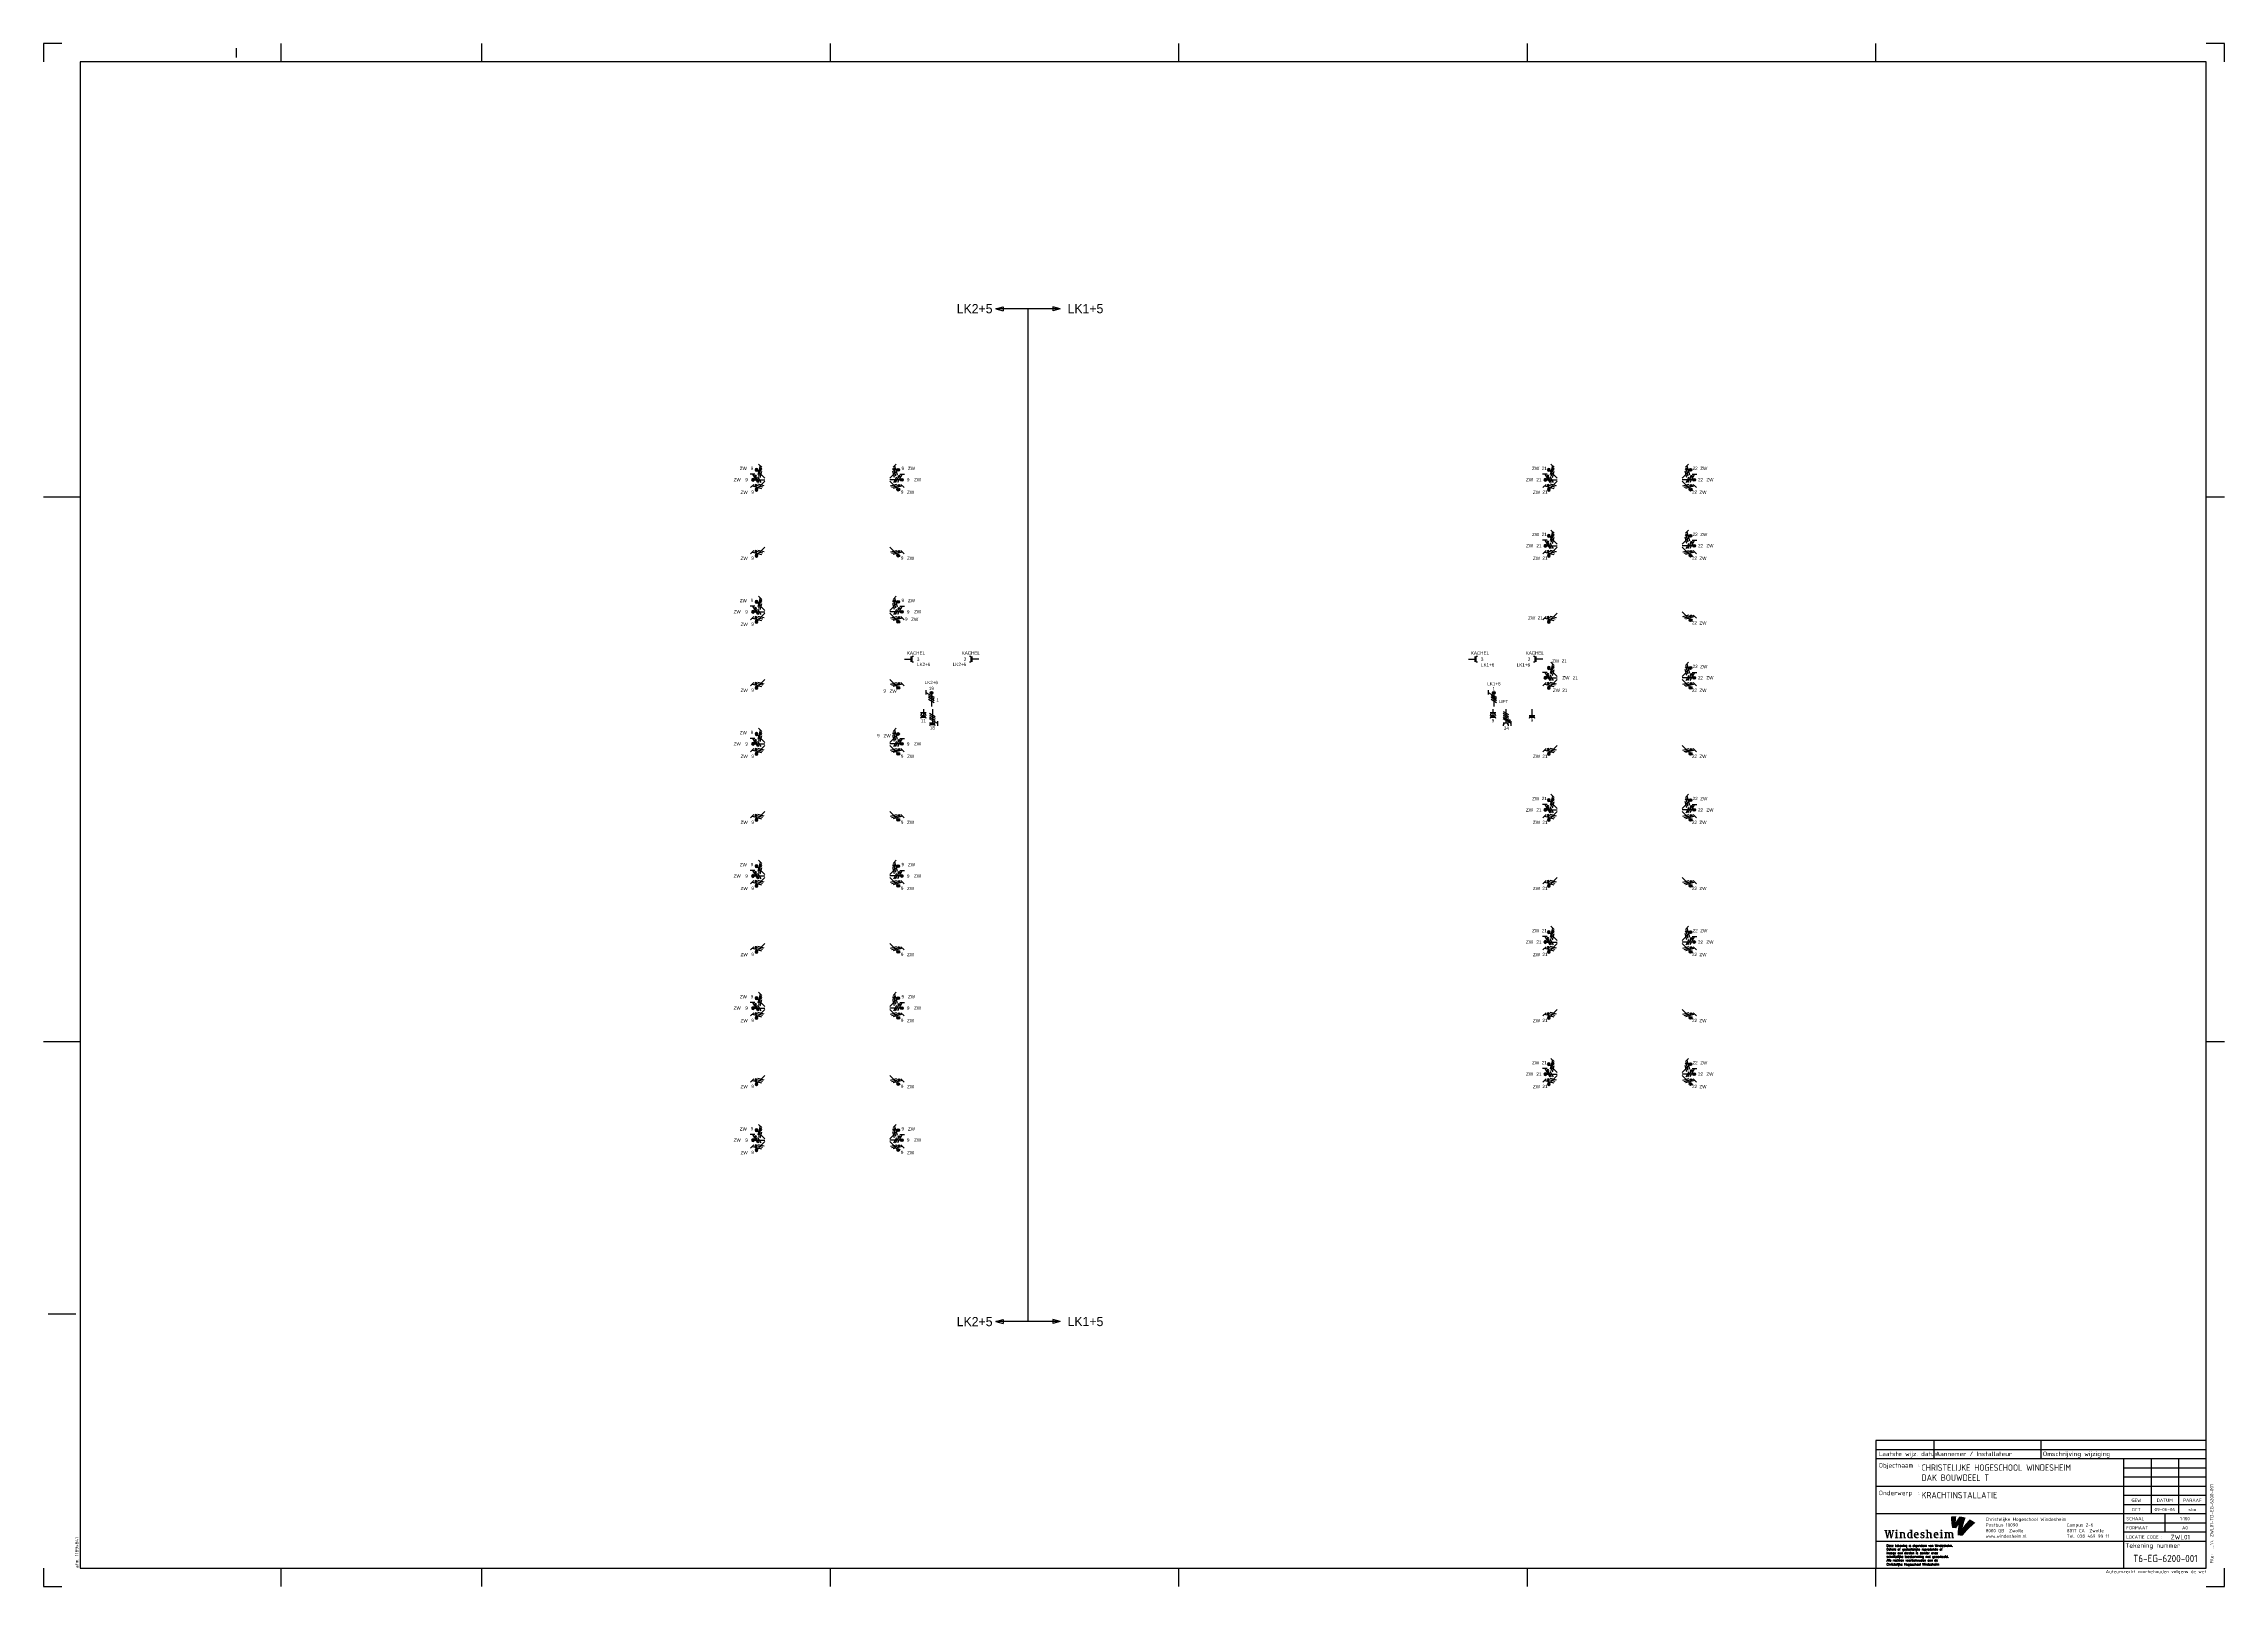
# Paper-space layout 'ZWL01-TD-EG-6200-001' of a CAD drawing. Header units: millimetres. Extents: x 0 to 1189, y 0 to 841.
# The model-space entities are those that its viewports show. They can reach past a viewport. Long polylines and large blocks are cut down to what shows.
import ezdxf
from ezdxf.enums import TextEntityAlignment as Align

# ---------------------------------------------------------------- set-up
doc = ezdxf.new("R2010")
doc.units = ezdxf.units.MM
doc.header["$LTSCALE"] = 100
doc.linetypes.add('CENTER', pattern=[2, 1.25, -0.25, 0.25, -0.25])
doc.layers.get('0').update_dxf_attribs({"linetype": 'CONTINUOUS'})
for name, color, linetype in [('00att018', 1, 'CONTINUOUS'), ('00att025', 2, 'CONTINUOUS'), ('00att035', 3, 'CONTINUOUS'), ('00att050', 4, 'CONTINUOUS'), ('00kad018', 1, 'CONTINUOUS'), ('00kad025', 2, 'CONTINUOUS'), ('00kad070', 5, 'CONTINUOUS'), ('BL$2----_KADER', 7, 'CONTINUOUS'), ('BL$4----_LOGO', 7, 'CONTINUOUS'), ('BL$4----_STEMPEL', 7, 'CONTINUOUS'), ('EL6212--_S', 4, 'CONTINUOUS'), ('EL6221--', 3, 'CONTINUOUS'), ('EL6222--', 3, 'CONTINUOUS'), ('LAAG_1', 160, 'CONTINUOUS')]:
    doc.layers.add(name, color=color, linetype=linetype)
doc.layers.add('BL$3----_VIEWPORT', color=6, linetype='CONTINUOUS', plot=False)
doc.styles.add('buro-018', font='BUROFONT.shx', dxfattribs={"height": 180})
doc.styles.add('BURO-035', font='BUROFONT.shx', dxfattribs={"height": 350})
doc.styles.add('EDU', font='ROMANS.SHX', dxfattribs={"height": 2.5})
doc.styles.add('ISO', font='isocp.shx')

# ---------------------------------------------------------------- blocks, each defined once
blk = doc.blocks.new('AI9-BLK4')
at = {"layer": 'LAAG_1'}
h = blk.add_hatch(color=256, dxfattribs=at)
edge = h.paths.add_edge_path()
edge.add_spline(control_points=[(7.1, 7.2), (4.8, 4.7), (2.6, 2.6), (-0.7, -2.1), (0, 0.5), (1.3, 5.9), (2.6, 9), (0.7, 9.7), (-2.2, 10.3), (-4.1, 10.4), (-5.5, 8.8), (-7.5, 5.5), (-8.1, 4.4), (-8, 6.9), (-7.7, 9.3), (-7.6, 10.6), (-9.6, 10.7), (-11, 10.6), (-13.2, 10.3), (-13.3, 6), (-13.1, 2), (-12, -2), (-10.8, -2.1), (-7.6, -2.4), (-7.6, -2.4), (-7.1, -1.7), (-6.1, 0), (-5, 1.4), (-5.4, -0.9), (-5.9, -4.1), (-6.1, -7.2), (-6.1, -8.1), (-6.2, -9.1), (-6.2, -10.1), (-4.7, -10.2), (-1, -10.6), (-0.7, -10.6), (-0.7, -10.6), (-0.7, -10.6), (-0.7, -10.6), (-0.7, -10.6), (-0.7, -10.6), (-0.7, -10.6), (0.7, -8.8), (2.3, -7), (3.6, -5.5), (4.7, -4.4), (5.7, -3.3), (6.7, -2.4), (9.3, 0.1), (11.5, 2.1), (13.2, 3.5), (11, 5.1), (9.5, 6.1), (7.1, 7.2)], knot_values=[0, 0, 0, 0, 1, 1, 1, 2, 2, 2, 3, 3, 3, 4, 4, 4, 5, 5, 5, 6, 6, 6, 7, 7, 7, 8, 8, 8, 9, 9, 9, 10, 10, 10, 11, 11, 11, 12, 12, 12, 13, 13, 13, 14, 14, 14, 15, 15, 15, 16, 16, 16, 17, 17, 17, 18, 18, 18, 18], degree=3, periodic=0)
h = blk.add_hatch(color=256, dxfattribs=at)
edge = h.paths.add_edge_path()
edge.add_spline(control_points=[(-0.7, -10.6), (-0.7, -10.6), (-0.7, -10.6), (-0.7, -10.6), (-0.7, -10.6), (-0.7, -10.6), (-0.7, -10.6)], knot_values=[0, 0, 0, 0, 1, 1, 1, 2, 2, 2, 2], degree=3, periodic=0)
h = blk.add_hatch(color=256, dxfattribs=at)
edge = h.paths.add_edge_path()
edge.add_spline(control_points=[(-0.7, -10.6), (-0.7, -10.6), (-0.7, -10.6), (-0.7, -10.6), (-0.7, -10.6), (-0.7, -10.6), (-0.7, -10.6)], knot_values=[0, 0, 0, 0, 1, 1, 1, 2, 2, 2, 2], degree=3, periodic=0)
blk = doc.blocks.new('AI9-BLK3')
at = {"layer": 'LAAG_1'}
h = blk.add_hatch(color=256, dxfattribs=at)
edge = h.paths.add_edge_path()
edge.add_spline(control_points=[(-27.8, 3.2), (-27.8, 3.2), (-29.8, -4.7), (-29.8, -4.7), (-29.8, -4.7), (-31.2, -4.7), (-31.2, -4.7), (-31.2, -4.7), (-32.5, 1.8), (-32.5, 1.8), (-32.5, 1.8), (-33.9, -4.7), (-33.9, -4.7), (-33.9, -4.7), (-35.4, -4.7), (-35.4, -4.7), (-35.4, -4.7), (-37.2, 3.2), (-37.2, 3.2), (-37.2, 3.2), (-38, 3.2), (-38, 3.2), (-38, 3.2), (-38, 4.2), (-38, 4.2), (-38, 4.2), (-34.8, 4.2), (-34.8, 4.2), (-34.8, 4.2), (-34.8, 3.2), (-34.8, 3.2), (-34.8, 3.2), (-35.4, 3.2), (-35.4, 3.2), (-35.4, 3.2), (-34.4, -2.1), (-34.4, -2.1), (-34.4, -2.1), (-33.2, 3.3), (-33.2, 3.3), (-33.2, 3.3), (-33.7, 3.3), (-33.7, 3.3), (-33.7, 3.3), (-33.7, 4.2), (-33.7, 4.2), (-33.7, 4.2), (-31.3, 4.2), (-31.3, 4.2), (-31.3, 4.2), (-30.2, -2.1), (-30.2, -2.1), (-30.2, -2.1), (-29, 3.2), (-29, 3.2), (-29, 3.2), (-29.8, 3.2), (-29.8, 3.2), (-29.8, 3.2), (-29.8, 4.2), (-29.8, 4.2), (-29.8, 4.2), (-27.2, 4.2), (-27.2, 4.2), (-27.2, 4.2), (-27.2, 3.2), (-27.2, 3.2), (-27.2, 3.2), (-27.8, 3.2), (-27.8, 3.2)], knot_values=[0, 0, 0, 0, 1, 1, 1, 2, 2, 2, 3, 3, 3, 4, 4, 4, 5, 5, 5, 6, 6, 6, 7, 7, 7, 8, 8, 8, 9, 9, 9, 10, 10, 10, 11, 11, 11, 12, 12, 12, 13, 13, 13, 14, 14, 14, 15, 15, 15, 16, 16, 16, 17, 17, 17, 18, 18, 18, 19, 19, 19, 20, 20, 20, 21, 21, 21, 22, 22, 22, 23, 23, 23, 23], degree=3, periodic=0)
h = blk.add_hatch(color=256, dxfattribs=at)
edge = h.paths.add_edge_path()
edge.add_spline(control_points=[(-26.4, -4.7), (-26.4, -4.7), (-26.4, -3.9), (-26.4, -3.9), (-26.4, -3.9), (-25.5, -3.9), (-25.5, -3.9), (-25.5, -3.9), (-25.5, 1.2), (-25.5, 1.2), (-25.5, 1.2), (-26.4, 1.2), (-26.4, 1.2), (-26.4, 1.2), (-26.4, 2), (-26.4, 2), (-26.4, 2), (-23.8, 2), (-23.8, 2), (-23.8, 2), (-23.8, -3.9), (-23.8, -3.9), (-23.8, -3.9), (-22.9, -3.9), (-22.9, -3.9), (-22.9, -3.9), (-22.9, -4.7), (-22.9, -4.7), (-22.9, -4.7), (-26.4, -4.7), (-26.4, -4.7)], knot_values=[0, 0, 0, 0, 1, 1, 1, 2, 2, 2, 3, 3, 3, 4, 4, 4, 5, 5, 5, 6, 6, 6, 7, 7, 7, 8, 8, 8, 9, 9, 9, 10, 10, 10, 10], degree=3, periodic=0)
edge = h.paths.add_edge_path()
edge.add_spline(control_points=[(-24.7, 2.7), (-25.2, 2.7), (-25.7, 3.2), (-25.7, 3.7), (-25.7, 4.3), (-25.2, 4.8), (-24.7, 4.8), (-24.1, 4.8), (-23.6, 4.3), (-23.6, 3.7), (-23.6, 3.2), (-24.1, 2.7), (-24.7, 2.7)], knot_values=[0, 0, 0, 0, 1, 1, 1, 2, 2, 2, 3, 3, 3, 4, 4, 4, 4], degree=3, periodic=0)
h = blk.add_hatch(color=256, dxfattribs=at)
edge = h.paths.add_edge_path()
edge.add_spline(control_points=[(-17, -4.7), (-17, -4.7), (-17, -0.9), (-17, -0.9), (-17, -0.3), (-17.2, 0.2), (-17.5, 0.5), (-17.9, 0.9), (-18.3, 1.1), (-18.9, 1.1), (-19, 1.1), (-19, 1.1), (-19.1, 1.1), (-19.1, 1.1), (-19.1, -3.9), (-19.1, -3.9), (-19.1, -3.9), (-18.2, -3.9), (-18.2, -3.9), (-18.2, -3.9), (-18.2, -4.7), (-18.2, -4.7), (-18.2, -4.7), (-21.7, -4.7), (-21.7, -4.7), (-21.7, -4.7), (-21.7, -3.9), (-21.7, -3.9), (-21.7, -3.9), (-20.8, -3.9), (-20.8, -3.9), (-20.8, -3.9), (-20.8, 1.2), (-20.8, 1.2), (-20.8, 1.2), (-21.7, 1.2), (-21.7, 1.2), (-21.7, 1.2), (-21.7, 2), (-21.7, 2), (-21.7, 2), (-19.4, 2), (-19.4, 2), (-19.1, 2), (-18.9, 2), (-18.6, 2), (-17, 2), (-16.3, 1.9), (-15.9, 1.4), (-15.5, 1), (-15.3, 0.6), (-15.3, -0.2), (-15.3, -0.2), (-15.3, -3.9), (-15.3, -3.9), (-15.3, -3.9), (-14.5, -3.9), (-14.5, -3.9), (-14.5, -3.9), (-14.5, -4.7), (-14.5, -4.7), (-14.5, -4.7), (-17, -4.7), (-17, -4.7)], knot_values=[0, 0, 0, 0, 1, 1, 1, 2, 2, 2, 3, 3, 3, 4, 4, 4, 5, 5, 5, 6, 6, 6, 7, 7, 7, 8, 8, 8, 9, 9, 9, 10, 10, 10, 11, 11, 11, 12, 12, 12, 13, 13, 13, 14, 14, 14, 15, 15, 15, 16, 16, 16, 17, 17, 17, 18, 18, 18, 19, 19, 19, 20, 20, 20, 21, 21, 21, 21], degree=3, periodic=0)
h = blk.add_hatch(color=256, dxfattribs=at)
edge = h.paths.add_edge_path(flags=16)
edge.add_spline(control_points=[(-6.8, -4.7), (-6.8, -4.7), (-6.8, -3.9), (-6.8, -3.9), (-6.8, -3.9), (-7.6, -3.9), (-7.6, -3.9), (-7.6, -3.9), (-7.6, 4.5), (-7.6, 4.5), (-7.6, 4.5), (-10.2, 4.5), (-10.2, 4.5), (-10.2, 4.5), (-10.2, 3.6), (-10.2, 3.6), (-10.2, 3.6), (-9.3, 3.6), (-9.3, 3.6), (-9.3, 3.6), (-9.3, 2), (-9.3, 2), (-9.6, 2), (-9.8, 2), (-10.2, 2), (-11.9, 2), (-13.2, 0.7), (-13.2, -1.5), (-13.2, -3.8), (-12.3, -4.8), (-10.3, -4.8), (-9.9, -4.8), (-9.3, -4.7), (-9.1, -4.7), (-9.1, -4.7), (-6.8, -4.7), (-6.8, -4.7)], knot_values=[0, 0, 0, 0, 1, 1, 1, 2, 2, 2, 3, 3, 3, 4, 4, 4, 5, 5, 5, 6, 6, 6, 7, 7, 7, 8, 8, 8, 9, 9, 9, 10, 10, 10, 11, 11, 11, 12, 12, 12, 12], degree=3, periodic=0)
edge = h.paths.add_edge_path()
edge.add_spline(control_points=[(-9.3, -3.7), (-9.5, -3.8), (-9.6, -3.8), (-9.8, -3.8), (-10.8, -3.8), (-11.5, -3.1), (-11.5, -1.2), (-11.5, 0.4), (-10.9, 1.1), (-10, 1.1), (-9.7, 1.1), (-9.5, 1), (-9.3, 1), (-9.3, 1), (-9.3, -3.7), (-9.3, -3.7)], knot_values=[0, 0, 0, 0, 1, 1, 1, 2, 2, 2, 3, 3, 3, 4, 4, 4, 5, 5, 5, 5], degree=3, periodic=0)
h = blk.add_hatch(color=256, dxfattribs=at)
edge = h.paths.add_edge_path(flags=16)
edge.add_spline(control_points=[(-0.4, -1.4), (-0.4, 1), (-1.2, 2.1), (-3, 2.1), (-4.8, 2.1), (-5.9, 0.7), (-5.9, -1.4), (-5.9, -3.6), (-4.8, -4.8), (-2.7, -4.8), (-1.9, -4.8), (-1.2, -4.6), (-0.7, -4.4), (-0.7, -4.4), (-0.7, -3.5), (-0.7, -3.5), (-1.2, -3.6), (-1.6, -3.6), (-2, -3.6), (-3.4, -3.6), (-4.2, -2.5), (-4.2, -1.4), (-4.2, -1.4), (-0.4, -1.4), (-0.4, -1.4)], knot_values=[0, 0, 0, 0, 1, 1, 1, 2, 2, 2, 3, 3, 3, 4, 4, 4, 5, 5, 5, 6, 6, 6, 7, 7, 7, 8, 8, 8, 8], degree=3, periodic=0)
edge = h.paths.add_edge_path()
edge.add_spline(control_points=[(-2.2, -0.5), (-2.2, -0.5), (-4.2, -0.5), (-4.2, -0.5), (-4.2, 0.5), (-3.8, 1.1), (-3.2, 1.1), (-2.6, 1.1), (-2.2, 0.6), (-2.2, -0.5)], knot_values=[0, 0, 0, 0, 1, 1, 1, 2, 2, 2, 3, 3, 3, 3], degree=3, periodic=0)
h = blk.add_hatch(color=256, dxfattribs=at)
edge = h.paths.add_edge_path()
edge.add_spline(control_points=[(3.2, -4.8), (2.4, -4.8), (1.5, -4.6), (1.3, -4.5), (1.3, -4.5), (1.3, -2.7), (1.3, -2.7), (1.3, -2.7), (2.3, -2.7), (2.3, -2.7), (2.3, -2.7), (2.3, -3.6), (2.3, -3.6), (2.6, -3.7), (2.9, -3.8), (3.3, -3.8), (4.1, -3.8), (4.5, -3.5), (4.5, -3), (4.5, -2.5), (4.1, -2.3), (3.5, -2.1), (3.5, -2.1), (2.7, -1.8), (2.7, -1.8), (1.8, -1.5), (1.3, -1), (1.3, 0.1), (1.3, 1.2), (2.3, 2.1), (3.9, 2.1), (4.6, 2.1), (5.3, 2), (5.7, 1.9), (5.7, 1.9), (5.7, 0), (5.7, 0), (5.7, 0), (4.7, 0), (4.7, 0), (4.7, 0), (4.7, 1), (4.7, 1), (4.4, 1.1), (4.2, 1.1), (3.9, 1.1), (3.2, 1.1), (2.8, 0.8), (2.8, 0.4), (2.8, 0), (3, -0.2), (3.6, -0.4), (3.6, -0.4), (4.4, -0.7), (4.4, -0.7), (5.4, -1), (6, -1.6), (6, -2.6), (6, -4), (4.8, -4.8), (3.2, -4.8)], knot_values=[0, 0, 0, 0, 1, 1, 1, 2, 2, 2, 3, 3, 3, 4, 4, 4, 5, 5, 5, 6, 6, 6, 7, 7, 7, 8, 8, 8, 9, 9, 9, 10, 10, 10, 11, 11, 11, 12, 12, 12, 13, 13, 13, 14, 14, 14, 15, 15, 15, 16, 16, 16, 17, 17, 17, 18, 18, 18, 19, 19, 19, 20, 20, 20, 20], degree=3, periodic=0)
h = blk.add_hatch(color=256, dxfattribs=at)
edge = h.paths.add_edge_path()
edge.add_spline(control_points=[(11.8, -4.7), (11.8, -4.7), (11.8, -1), (11.8, -1), (11.8, -0.3), (11.7, 0.2), (11.3, 0.5), (10.9, 0.9), (10.5, 1.1), (10, 1.1), (9.9, 1.1), (9.8, 1.1), (9.7, 1.1), (9.7, 1.1), (9.7, -3.9), (9.7, -3.9), (9.7, -3.9), (10.6, -3.9), (10.6, -3.9), (10.6, -3.9), (10.6, -4.7), (10.6, -4.7), (10.6, -4.7), (7.1, -4.7), (7.1, -4.7), (7.1, -4.7), (7.1, -3.9), (7.1, -3.9), (7.1, -3.9), (8, -3.9), (8, -3.9), (8, -3.9), (8, 3.6), (8, 3.6), (8, 3.6), (7.2, 3.6), (7.2, 3.6), (7.2, 3.6), (7.2, 4.5), (7.2, 4.5), (7.2, 4.5), (9.7, 4.5), (9.7, 4.5), (9.7, 4.5), (9.7, 2), (9.7, 2), (9.9, 2), (10.2, 2), (10.5, 2), (11.9, 2), (12.5, 1.8), (13, 1.4), (13.4, 1), (13.5, 0.5), (13.5, -0.2), (13.5, -0.2), (13.5, -3.9), (13.5, -3.9), (13.5, -3.9), (14.3, -3.9), (14.3, -3.9), (14.3, -3.9), (14.3, -4.7), (14.3, -4.7), (14.3, -4.7), (11.8, -4.7), (11.8, -4.7)], knot_values=[0, 0, 0, 0, 1, 1, 1, 2, 2, 2, 3, 3, 3, 4, 4, 4, 5, 5, 5, 6, 6, 6, 7, 7, 7, 8, 8, 8, 9, 9, 9, 10, 10, 10, 11, 11, 11, 12, 12, 12, 13, 13, 13, 14, 14, 14, 15, 15, 15, 16, 16, 16, 17, 17, 17, 18, 18, 18, 19, 19, 19, 20, 20, 20, 21, 21, 21, 22, 22, 22, 22], degree=3, periodic=0)
h = blk.add_hatch(color=256, dxfattribs=at)
edge = h.paths.add_edge_path(flags=16)
edge.add_spline(control_points=[(21.1, -1.4), (21.1, 1), (20.4, 2.1), (18.5, 2.1), (16.7, 2.1), (15.6, 0.7), (15.6, -1.4), (15.6, -3.6), (16.8, -4.8), (18.9, -4.8), (19.6, -4.8), (20.3, -4.6), (20.8, -4.4), (20.8, -4.4), (20.8, -3.5), (20.8, -3.5), (20.4, -3.6), (19.9, -3.6), (19.5, -3.6), (18.1, -3.6), (17.3, -2.5), (17.3, -1.4), (17.3, -1.4), (21.1, -1.4), (21.1, -1.4)], knot_values=[0, 0, 0, 0, 1, 1, 1, 2, 2, 2, 3, 3, 3, 4, 4, 4, 5, 5, 5, 6, 6, 6, 7, 7, 7, 8, 8, 8, 8], degree=3, periodic=0)
edge = h.paths.add_edge_path()
edge.add_spline(control_points=[(19.3, -0.5), (19.3, -0.5), (17.3, -0.5), (17.3, -0.5), (17.3, 0.5), (17.8, 1.1), (18.4, 1.1), (18.9, 1.1), (19.3, 0.6), (19.3, -0.5)], knot_values=[0, 0, 0, 0, 1, 1, 1, 2, 2, 2, 3, 3, 3, 3], degree=3, periodic=0)
h = blk.add_hatch(color=256, dxfattribs=at)
edge = h.paths.add_edge_path()
edge.add_spline(control_points=[(22.5, -4.7), (22.5, -4.7), (22.5, -3.9), (22.5, -3.9), (22.5, -3.9), (23.4, -3.9), (23.4, -3.9), (23.4, -3.9), (23.4, 1.2), (23.4, 1.2), (23.4, 1.2), (22.5, 1.2), (22.5, 1.2), (22.5, 1.2), (22.5, 2), (22.5, 2), (22.5, 2), (25.1, 2), (25.1, 2), (25.1, 2), (25.1, -3.9), (25.1, -3.9), (25.1, -3.9), (26, -3.9), (26, -3.9), (26, -3.9), (26, -4.7), (26, -4.7), (26, -4.7), (22.5, -4.7), (22.5, -4.7)], knot_values=[0, 0, 0, 0, 1, 1, 1, 2, 2, 2, 3, 3, 3, 4, 4, 4, 5, 5, 5, 6, 6, 6, 7, 7, 7, 8, 8, 8, 9, 9, 9, 10, 10, 10, 10], degree=3, periodic=0)
edge = h.paths.add_edge_path()
edge.add_spline(control_points=[(24.2, 2.7), (23.6, 2.7), (23.2, 3.2), (23.2, 3.7), (23.2, 4.3), (23.6, 4.8), (24.2, 4.8), (24.8, 4.8), (25.3, 4.3), (25.3, 3.7), (25.3, 3.2), (24.8, 2.7), (24.2, 2.7)], knot_values=[0, 0, 0, 0, 1, 1, 1, 2, 2, 2, 3, 3, 3, 4, 4, 4, 4], degree=3, periodic=0)
h = blk.add_hatch(color=256, dxfattribs=at)
edge = h.paths.add_edge_path()
edge.add_spline(control_points=[(35.5, -4.7), (35.5, -4.7), (35.5, -0.9), (35.5, -0.9), (35.5, -0.3), (35.3, 0.2), (35, 0.5), (34.7, 0.9), (34.2, 1.1), (33.5, 1.1), (33.4, 1.1), (33.3, 1), (33.2, 1), (33.4, 0.8), (33.5, 0.3), (33.5, -0.1), (33.5, -0.1), (33.5, -3.9), (33.5, -3.9), (33.5, -3.9), (34.3, -3.9), (34.3, -3.9), (34.3, -3.9), (34.3, -4.7), (34.3, -4.7), (34.3, -4.7), (31.8, -4.7), (31.8, -4.7), (31.8, -4.7), (31.8, -0.9), (31.8, -0.9), (31.8, -0.2), (31.6, 0.2), (31.3, 0.5), (30.9, 0.9), (30.5, 1.1), (30, 1.1), (30, 1.1), (29.9, 1.1), (29.8, 1.1), (29.8, 1.1), (29.8, -3.9), (29.8, -3.9), (29.8, -3.9), (30.6, -3.9), (30.6, -3.9), (30.6, -3.9), (30.6, -4.7), (30.6, -4.7), (30.6, -4.7), (27.2, -4.7), (27.2, -4.7), (27.2, -4.7), (27.2, -3.9), (27.2, -3.9), (27.2, -3.9), (28.1, -3.9), (28.1, -3.9), (28.1, -3.9), (28.1, 1.2), (28.1, 1.2), (28.1, 1.2), (27.2, 1.2), (27.2, 1.2), (27.2, 1.2), (27.2, 2), (27.2, 2), (27.2, 2), (29.6, 2), (29.6, 2), (29.9, 2), (30.2, 2), (30.4, 2), (31.4, 2), (31.9, 1.9), (32.5, 1.7), (33, 1.9), (33.7, 2), (34.5, 2), (35.6, 2), (36.3, 1.8), (36.7, 1.4), (37.1, 1), (37.2, 0.5), (37.2, -0.1), (37.2, -0.1), (37.2, -3.9), (37.2, -3.9), (37.2, -3.9), (38, -3.9), (38, -3.9), (38, -3.9), (38, -4.7), (38, -4.7), (38, -4.7), (35.5, -4.7), (35.5, -4.7)], knot_values=[0, 0, 0, 0, 1, 1, 1, 2, 2, 2, 3, 3, 3, 4, 4, 4, 5, 5, 5, 6, 6, 6, 7, 7, 7, 8, 8, 8, 9, 9, 9, 10, 10, 10, 11, 11, 11, 12, 12, 12, 13, 13, 13, 14, 14, 14, 15, 15, 15, 16, 16, 16, 17, 17, 17, 18, 18, 18, 19, 19, 19, 20, 20, 20, 21, 21, 21, 22, 22, 22, 23, 23, 23, 24, 24, 24, 25, 25, 25, 26, 26, 26, 27, 27, 27, 28, 28, 28, 29, 29, 29, 30, 30, 30, 31, 31, 31, 32, 32, 32, 32], degree=3, periodic=0)
blk = doc.blocks.new('AI9-BLK2')
at = {"layer": 'LAAG_1'}
for name, p in [('AI9-BLK4', (36.4, 1.4)), ('AI9-BLK3', (-11.6, -7.2))]:
    blk.add_blockref(name, p, dxfattribs=at)
blk = doc.blocks.new('CHW_ONDERHOEK')
at = {"layer": '00kad025', "color": 2}
for p, q in [((-190, 79.5), (-190, 69.5)), ((-10, 79.5), (-190, 79.5)), ((-10, 74.5), (-190, 74.5)), ((-158.5, 79.5), (-158.5, 69.5)), ((-100, 79.5), (-100, 69.5)), ((-10, 64.5), (-55, 64.5)), ((-10, 59.5), (-55, 59.5)), ((-40, 69.5), (-40, 39.5)), ((-25, 69.5), (-25, 39.5)), ((-10, 54.5), (-55, 54.5)), ((-10, 49.5), (-55, 49.5)), ((-32.5, 39.5), (-32.5, 34.5)), ((-32.5, 34.5), (-32.5, 29.5))]:
    blk.add_line(p, q, dxfattribs=at)
at = {"layer": '00kad070', "color": 5}
for p, q in [((-10, 69.5), (-190, 69.5)), ((-190, 69.5), (-190, 10)), ((-55, 69.5), (-55, 10)), ((-55, 54.5), (-190, 54.5)), ((-10, 39.5), (-190, 39.5)), ((-10, 44.5), (-55, 44.5)), ((-55, 24.5), (-190, 24.5)), ((-10, 34.5), (-55, 34.5)), ((-10, 29.5), (-55, 29.5)), ((-10, 24.5), (-55, 24.5))]:
    blk.add_line(p, q, dxfattribs=at)
at = {"layer": 'LAAG_1', "color": 7, "xscale": 0.5, "yscale": 0.5, "zscale": 0.5}
blk.add_blockref('AI9-BLK2', (-160.6, 32.2), dxfattribs=at)
at = {"layer": '00att018', "color": 1, "style": 'ISO'}
for s, p in [('GEW', (-48, 46)), ('DATUM', (-32.5, 46)), ('PARAAF', (-17.5, 46)), ('GET', (-48, 41))]:
    blk.add_text(s, height=1.8, dxfattribs=at).set_placement(p, align=Align.CENTER)
for s, p in [('SCHAAL', (-53.5, 36)), ('FORMAAT', (-53.5, 31))]:
    blk.add_text(s, height=1.8, dxfattribs=at).set_placement(p)
at = {"layer": '00att018', "color": 1, "style": 'ISO', "width": 0.9}
blk.add_text('....\\\\', height=1.8, rotation=90, dxfattribs=at).set_placement((-6, 20.5))
at = {"layer": '00att018', "color": 1, "linetype": 'Continuous', "style": 'EDU'}
for s, p in [('Alle rechten voorbehouden aan de', (-184.2, 13.6)), ('Deze tekening is eigendom van Windesheim.', (-184.2, 21.6)), ('Gehele of gedeeltelijke reproduktie of', (-184.2, 19.6)), ('inzage aan derden is zonder onze', (-184.2, 17.6)), ('schriftelijke toestemming niet geoorloofd.', (-184.2, 15.6)), ('Christelijke Hogeschool Windesheim', (-184.2, 11.4))]:
    blk.add_text(s, height=1.2, dxfattribs=at).set_placement(p)
at = {"layer": '00att018', "color": 1, "style": 'ISO'}
blk.add_text('File:', height=1.8, rotation=90, dxfattribs=at).set_placement((-6, 12.5))
for tag, p in [('WZ_CODED', (-48, 66.1)), ('WZ_CODEC', (-48, 61.1)), ('WZ_DATUMD', (-32.5, 66.1)), ('WZ_DATUMC', (-32.5, 61.1)), ('WZ_WZGOEDD', (-17.5, 66.1)), ('WZ_WZGOEDC', (-17.5, 61.1)), ('WZ_CODEA', (-48, 51.1)), ('WZ_CODEB', (-48, 56.1)), ('WZ_DATUMB', (-32.5, 56.1)), ('WZ_DATUMA', (-32.5, 51.1)), ('WZ_WZGOEDB', (-17.5, 56.1)), ('WZ_WZGOEDA', (-17.5, 51.1)), ('TKDATCREAT', (-32.5, 41)), ('TKSCHAAL', (-21.5, 36)), ('TKINIT', (-17.5, 41)), ('TKFORMAAT', (-21.5, 31))]:
    blk.add_attdef(tag, text='', height=1.8, dxfattribs=at).set_placement(p, align=Align.CENTER)
blk.add_attdef('DWGNAME', (-6, 26.9), '', height=1.8, rotation=90, dxfattribs=at)
at = {"layer": '00att025', "color": 2, "style": 'ISO'}
for s, p in [('Objectnaam', (-188.5, 64.7)), ('Onderwerp', (-188.5, 49.7)), ('Tekening nummer', (-54, 21))]:
    blk.add_text(s, height=2.5, dxfattribs=at).set_placement(p)
at = {"layer": '00att025', "style": 'ISO'}
for p in [(-167, 64.7), (-167, 49.8)]:
    blk.add_text(':', height=2.5, dxfattribs=at).set_placement(p)
at = {"layer": '00att025', "color": 1, "style": 'ISO'}
blk.add_text('LOCATIE CODE :', height=1.8, dxfattribs=at).set_placement((-53.5, 26))
at = {"layer": '00att025', "color": 2, "style": 'ISO'}
for tag, p in [('WZ_DATUM', (-184, 75.9)), ('WZ_AANNEMER_INSTALATEUR', (-157.5, 75.9)), ('WZ_OMSCHR', (-99, 75.9))]:
    blk.add_attdef(tag, p, '', height=2.5, dxfattribs=at)
at = {"layer": '00att025', "color": 3, "style": 'ISO'}
blk.add_attdef('TKVRIJ2', text='', height=2.5, dxfattribs=at).set_placement((-24, 25.6), align=Align.CENTER)
at = {"layer": '00att035', "color": 3, "style": 'ISO'}
for s, p in [('Laatste wijz. datum', (-188.5, 71)), ('Aannemer / Installateur', (-157.5, 71)), ('Omschrijving wijziging', (-99, 71))]:
    blk.add_text(s, height=2.5, dxfattribs=at).set_placement(p)
for tag, p in [('TK1OMSCHR', (-165.1, 57.5)), ('PROMSCHR', (-165.1, 63)), ('TK2OMSCHR', (-165.1, 48)), ('TKVRIJ1', (-165.1, 42.5))]:
    blk.add_attdef(tag, p, '', height=3.5, dxfattribs=at)
at = {"layer": '00att050', "color": 4, "style": 'ISO'}
blk.add_attdef('TKFASE', text='', height=5, dxfattribs=at).set_placement((-14.5, 82), align=Align.RIGHT)
blk.add_attdef('TKTEKNR', text='', height=3.5, dxfattribs=at).set_placement((-32.2, 13.2), align=Align.CENTER)
at = {"layer": 'BL$4----_LOGO', "color": 1, "style": 'ISO'}
for s, p in [('Christelijke Hogeschool Windesheim', (-130.2, 35.7)), ('www.windesheim.nl', (-130.2, 26.5)), ('Postbus 10090', (-130.2, 32.6)), ('8000 GB  Zwolle', (-130.2, 29.5)), ('Campus 2-6', (-85.9, 32.6)), ('8017 CA  Zwolle', (-85.9, 29.5)), ('Tel. 038 469 99 11', (-85.9, 26.5))]:
    blk.add_text(s, height=1.8, dxfattribs=at).set_placement(p)
blk = doc.blocks.new('a0-windesheim-hor')
at = {"layer": '00kad018', "color": 1}
for p, q in [((0, 841), (0, 831)), ((10, 841), (0, 841)), ((105, 838.5), (105, 833.5)), ((129.5, 831), (129.5, 841)), ((239, 831), (239, 841)), ((429, 831), (429, 841)), ((619, 831), (619, 841)), ((809, 831), (809, 841)), ((999, 831), (999, 841)), ((1189, 841), (1179, 841)), ((1189, 831), (1189, 841)), ((0, 594), (20, 594)), ((1179, 594), (1189, 594)), ((0, 297), (20, 297)), ((1179, 297), (1189, 297)), ((2.5, 148.5), (17.5, 148.5)), ((0, 10), (0, 0)), ((0, 0), (10, 0)), ((129.5, 0), (129.5, 10)), ((239, 0), (239, 10)), ((429, 0), (429, 10)), ((619, 0), (619, 10)), ((809, 0), (809, 10)), ((999, 0), (999, 10)), ((1179, 0), (1189, 0)), ((1189, 0), (1189, 10))]:
    blk.add_line(p, q, dxfattribs=at)
at = {"layer": '00kad070', "color": 5}
for p, q in [((1179, 831), (20, 831)), ((20, 831), (20, 10)), ((1179, 10), (1179, 831)), ((20, 10), (1179, 10))]:
    blk.add_line(p, q, dxfattribs=at)
at = {"layer": '00att018', "color": 1, "style": 'ISO'}
blk.add_text('afm. 1189x841', height=1.8, rotation=90, dxfattribs=at).set_placement((19, 10))
blk.add_text('Auteursrecht voorbehouden volgens de wet', height=1.8, dxfattribs=at).set_placement((1179.1, 7.2), align=Align.RIGHT)
blk = doc.blocks.new('E00160')
at = {"color": 0, "linetype": 'Continuous'}
for p, q in [((-17.5, 0), (-13.5, 1.1)), ((-17.5, 0), (17.5, 0)), ((-17.5, 0), (-13.5, -1.1)), ((-13.5, -1.1), (-13.5, 1.1)), ((17.5, 0), (13.5, 1.1)), ((13.5, -1.1), (13.5, 1.1)), ((17.5, 0), (13.5, -1.1))]:
    blk.add_line(p, q, dxfattribs=at)
at = {"color": 0, "linetype": 'Continuous', "style": 'BURO-035'}
for tag, p in [('E_TEXT2', (-22.5, 0)), ('E_TEXT1', (22.5, 0))]:
    blk.add_attdef(tag, text='', height=3.5, dxfattribs=at).set_placement(p, align=Align.MIDDLE)
blk = doc.blocks.new('E00078')
at = {"color": 0, "linetype": 'Continuous'}
for p, q in [((-3, 6.5), (-3, 9)), ((-3, 7.7), (1.5, 5.1)), ((1.5, 4.1), (-1.5, 5.9)), ((1.5, 3.1), (-1.5, 4.9)), ((0, 7.5), (0, 1))]:
    blk.add_line(p, q, dxfattribs=at)
at = {"color": 0, "linetype": 'Continuous', "const_width": 0.5}
blk.add_lwpolyline([(-2.2, 6.1, 1), (-1.7, 6.1, 1)], format="xyb", close=True, dxfattribs=at)
at = {"color": 0, "const_width": 0.75}
blk.add_lwpolyline([(-0.4, 7.5, 1), (0.4, 7.5, 1)], format="xyb", close=True, dxfattribs=at)
at = {"color": 0, "linetype": 'Continuous'}
for centre, radius in [((-1.9, 6.1), 0.5), ((0, 7.5), 0.75)]:
    blk.add_circle(centre, radius, dxfattribs=at)
at = {"color": 0, "linetype": 'Continuous', "style": 'buro-018'}
for tag, p in [('E_GROEP', (0, 11)), ('E_GKAST', (0, 14)), ('E_SGROEP', (4.5, 11))]:
    blk.add_attdef(tag, text='', height=1.8, dxfattribs=at).set_placement(p, align=Align.MIDDLE)
at = {"color": 0, "linetype": 'Continuous', "style": 'buro-018', "flags": 1}
for tag, p in [('E_VERMCODE', (13, 11)), ('E_MATCODE', (0, 0))]:
    blk.add_attdef(tag, text='', height=1.8, dxfattribs=at).set_placement(p, align=Align.MIDDLE)
blk = doc.blocks.new('111304WD')
at = {"color": 0, "linetype": 'Continuous'}
for p, q in [((-1.5, 4.5), (1.5, 4.5)), ((1.3, 5.2), (-1.3, 5.2)), ((1.2, 5.1), (-1.2, 5.1)), ((1, 4.9), (-1, 4.9)), ((0.7, 4.7), (-0.7, 4.7)), ((0, 1), (0, 4.5))]:
    blk.add_line(p, q, dxfattribs=at)
blk.add_arc((0, 6), 1.5, 180, 0, dxfattribs=at)
at = {"color": 0, "linetype": 'Continuous', "style": 'buro-018'}
for tag, p in [('E_GKAST', (0, 11.5)), ('E_GROEP', (0, 8.5)), ('E_SGROEP', (4.5, 8.5))]:
    blk.add_attdef(tag, text='', height=1.8, dxfattribs=at).set_placement(p, align=Align.MIDDLE)
at = {"color": 0, "linetype": 'Continuous', "style": 'buro-018', "flags": 1}
for tag, p in [('E_MATCODE', (0, 0)), ('E_VERMCODE', (13, 8.5))]:
    blk.add_attdef(tag, text='', height=1.8, dxfattribs=at).set_placement(p, align=Align.MIDDLE)
blk = doc.blocks.new('111304AW')
at = {"color": 0, "linetype": 'Continuous'}
for p, q in [((-1.5, 3), (1.5, 3)), ((1.3, 5.2), (-1.3, 5.2)), ((1.2, 5.1), (-1.2, 5.1)), ((1, 4.9), (-1, 4.9)), ((0.7, 4.7), (-0.7, 4.7)), ((0, 1), (0, 4.5))]:
    blk.add_line(p, q, dxfattribs=at)
for centre in [(0, 6), (0, 4.5)]:
    blk.add_arc(centre, 1.5, 180, 0, dxfattribs=at)
at = {"color": 0, "linetype": 'Continuous', "style": 'buro-018'}
for tag, p in [('E_GKAST', (0, 11.5)), ('E_GROEP', (0, 8.5)), ('E_SGROEP', (4.5, 8.5))]:
    blk.add_attdef(tag, text='', height=1.8, dxfattribs=at).set_placement(p, align=Align.MIDDLE)
at = {"color": 0, "linetype": 'Continuous', "style": 'buro-018', "flags": 1}
for tag, p in [('E_MATCODE', (0, 0)), ('E_VERMCODE', (13, 8.5))]:
    blk.add_attdef(tag, text='', height=1.8, dxfattribs=at).set_placement(p, align=Align.MIDDLE)
blk = doc.blocks.new('111304EW')
at = {"color": 0, "linetype": 'Continuous'}
for p, q in [((-3, 10), (-3, 7.5)), ((-3, 8.7), (1.5, 6.1)), ((-1.5, 8.5), (1.5, 8.5)), ((1.5, 5.1), (-1.5, 6.9)), ((1.5, 4.1), (-1.5, 5.9)), ((1.5, 3.1), (-1.5, 4.9)), ((1.3, 9.2), (-1.3, 9.2)), ((1.2, 9.1), (-1.2, 9.1)), ((1, 8.9), (-1, 8.9)), ((0.7, 8.7), (-0.7, 8.7)), ((0, 1), (0, 8.5))]:
    blk.add_line(p, q, dxfattribs=at)
blk.add_arc((0, 10), 1.5, 180, 0, dxfattribs=at)
at = {"color": 0, "linetype": 'Continuous', "style": 'buro-018'}
for tag, p in [('E_GROEP', (0, 12.5)), ('E_GKAST', (0, 15.5)), ('E_SGROEP', (4.5, 12.5))]:
    blk.add_attdef(tag, text='', height=1.8, dxfattribs=at).set_placement(p, align=Align.MIDDLE)
at = {"color": 0, "linetype": 'Continuous', "style": 'buro-018', "flags": 1}
for tag, p in [('E_VERMCODE', (13, 12.5)), ('E_MATCODE', (0, 0))]:
    blk.add_attdef(tag, text='', height=1.8, dxfattribs=at).set_placement(p, align=Align.MIDDLE)
blk = doc.blocks.new('E00080')
at = {"color": 0, "linetype": 'Continuous'}
for p, q in [((-3, 10), (-3, 7.5)), ((-3, 8.7), (1.5, 6.1)), ((1.5, 5.1), (-1.5, 6.9)), ((1.5, 4.1), (-1.5, 5.9)), ((1.5, 3.1), (-1.5, 4.9)), ((0, 8.5), (0, 1))]:
    blk.add_line(p, q, dxfattribs=at)
at = {"color": 0, "const_width": 0.75}
blk.add_lwpolyline([(-0.4, 8.5, 1), (0.4, 8.5, 1)], format="xyb", close=True, dxfattribs=at)
at = {"color": 0, "linetype": 'Continuous'}
blk.add_circle((0, 8.5), 0.75, dxfattribs=at)
at = {"color": 0, "linetype": 'Continuous', "style": 'buro-018'}
for tag, p in [('E_GROEP', (0, 12)), ('E_GKAST', (0, 15)), ('E_SGROEP', (4.5, 12))]:
    blk.add_attdef(tag, text='', height=1.8, dxfattribs=at).set_placement(p, align=Align.MIDDLE)
at = {"color": 0, "linetype": 'Continuous', "style": 'buro-018', "flags": 1}
for tag, p in [('E_VERMCODE', (13, 12)), ('E_MATCODE', (0, 0))]:
    blk.add_attdef(tag, text='', height=1.8, dxfattribs=at).set_placement(p, align=Align.MIDDLE)
blk = doc.blocks.new('111304D')
at = {"color": 0, "linetype": 'Continuous'}
for p, q in [((-3, 10), (-3, 7.5)), ((-3, 8.7), (1.5, 6.1)), ((-1.5, 8.5), (1.5, 8.5)), ((1.5, 5.1), (-1.5, 6.9)), ((1.5, 4.1), (-1.5, 5.9)), ((1.5, 3.1), (-1.5, 4.9)), ((1.5, 2.1), (-1.5, 3.9)), ((0, 1), (0, 8.5))]:
    blk.add_line(p, q, dxfattribs=at)
at = {"color": 0, "linetype": 'Continuous', "const_width": 0.5}
blk.add_lwpolyline([(-1.7, 7.1, 1), (-2.2, 7.1, 1)], format="xyb", close=True, dxfattribs=at)
at = {"color": 0, "linetype": 'Continuous'}
blk.add_circle((-1.9, 7.1), 0.5, dxfattribs=at)
blk.add_arc((0, 10), 1.5, 180, 0, dxfattribs=at)
at = {"color": 0, "linetype": 'Continuous', "style": 'buro-018'}
for tag, p in [('E_GROEP', (0, 12.5)), ('E_GKAST', (0, 15.5)), ('E_SGROEP', (4.5, 12.5))]:
    blk.add_attdef(tag, text='', height=1.8, dxfattribs=at).set_placement(p, align=Align.MIDDLE)
at = {"color": 0, "linetype": 'Continuous', "style": 'buro-018', "flags": 1}
for tag, p in [('E_VERMCODE', (13, 12.5)), ('E_MATCODE', (0, 0))]:
    blk.add_attdef(tag, text='', height=1.8, dxfattribs=at).set_placement(p, align=Align.MIDDLE)

msp = doc.modelspace()

# ---------------------------------------------------------------- linework, layer by layer
at = {"layer": 'EL6212--_S', "linetype": 'CENTER'}
msp.add_line((31634, 22516), (31634, -32700), dxfattribs=at)

# ---------------------------------------------------------------- block references
at = {"layer": 'EL6212--_S'}
ref = msp.add_blockref('E00160', (31634, 22516), dxfattribs=dict(at, xscale=100, yscale=100, zscale=100, rotation=180))
ref.add_attrib('E_TEXT1', 'LK2+5', dxfattribs={"layer": '0', "color": 4, "linetype": 'Continuous', "height": 500, "style": 'buro-018'}).set_placement((28728, 22516), align=Align.MIDDLE)
ref.add_attrib('E_TEXT2', 'LK1+5', dxfattribs={"layer": '0', "color": 4, "linetype": 'Continuous', "height": 500, "style": 'buro-018'}).set_placement((34771, 22516), align=Align.MIDDLE)
ref = msp.add_blockref('E00160', (31634, -32700), dxfattribs=dict(at, xscale=100, yscale=100, zscale=100, rotation=180))
ref.add_attrib('E_TEXT1', 'LK2+5', dxfattribs={"layer": '0', "color": 4, "linetype": 'Continuous', "height": 500, "style": 'buro-018'}).set_placement((28728, -32700), align=Align.MIDDLE)
ref.add_attrib('E_TEXT2', 'LK1+5', dxfattribs={"layer": '0', "color": 4, "linetype": 'Continuous', "height": 500, "style": 'buro-018'}).set_placement((34771, -32700), align=Align.MIDDLE)
at = {"layer": 'EL6221--'}
ref = msp.add_blockref('E00080', (26370, 726), dxfattribs=dict(at, xscale=100, yscale=100, zscale=100, rotation=359.9999583118478))
ref.add_attrib('E_GROEP', '19', dxfattribs={"layer": '0', "color": 1, "linetype": 'Continuous', "height": 180, "style": 'buro-018'}).set_placement((26370, 1817), align=Align.MIDDLE)
ref.add_attrib('E_GKAST', 'LK2+6', dxfattribs={"layer": '0', "color": 1, "linetype": 'Continuous', "height": 180, "style": 'buro-018'}).set_placement((26366, 2138), align=Align.MIDDLE)
ref.add_attrib('E_VERMCODE', '1', dxfattribs={"layer": '0', "color": 1, "linetype": 'Continuous', "height": 180, "style": 'buro-018'}).set_placement((26715, 1178), align=Align.MIDDLE)
ref = msp.add_blockref('E00080', (57033, 726), dxfattribs=dict(at, xscale=100, yscale=100, zscale=100))
ref.add_attrib('E_GROEP', '1', dxfattribs={"layer": '0', "color": 1, "linetype": 'Continuous', "height": 180, "style": 'buro-018'}).set_placement((57033, 1803), align=Align.MIDDLE)
ref.add_attrib('E_GKAST', 'LK1+6', dxfattribs={"layer": '0', "color": 1, "linetype": 'Continuous', "height": 180, "style": 'buro-018'}).set_placement((57040, 2065), align=Align.MIDDLE)
ref.add_attrib('E_VERMCODE', 'LIFT', dxfattribs={"layer": '0', "color": 1, "linetype": 'Continuous', "height": 180, "style": 'buro-018'}).set_placement((57565, 1103), align=Align.MIDDLE)
ref = msp.add_blockref('111304EW', (26424, 776), dxfattribs=dict(at, xscale=100, yscale=100, zscale=100, rotation=180))
ref.add_attrib('E_GROEP', '18', dxfattribs={"layer": '0', "color": 1, "linetype": 'Continuous', "height": 180, "style": 'buro-018'}).set_placement((26424, -333), align=Align.MIDDLE)
ref = msp.add_blockref('111304D', (57690, 776), dxfattribs=dict(at, xscale=100, yscale=100, zscale=100, rotation=180))
ref.add_attrib('E_GROEP', '34', dxfattribs={"layer": '0', "color": 1, "linetype": 'Continuous', "height": 180, "style": 'buro-018'}).set_placement((57717, -353), align=Align.MIDDLE)
at = {"layer": 'EL6222--'}
ref = msp.add_blockref('E00078', (17395, 13191), dxfattribs=dict(at, xscale=-100, yscale=100, zscale=100, rotation=90))
ref.add_attrib('E_GROEP', '9', dxfattribs={"layer": '0', "color": 1, "linetype": 'Continuous', "height": 180, "style": 'buro-018'}).set_placement((16295, 13191), align=Align.MIDDLE)
ref.add_attrib('E_VERMCODE', 'ZW', dxfattribs={"layer": '0', "color": 1, "linetype": 'Continuous', "height": 180, "style": 'buro-018'}).set_placement((15783, 13195), align=Align.MIDDLE)
ref = msp.add_blockref('E00078', (17366, 13200), dxfattribs=dict(at, xscale=-99.99999999999521, yscale=100, zscale=100, rotation=45.00002084408518))
ref.add_attrib('E_GROEP', '9', dxfattribs={"layer": '0', "color": 1, "linetype": 'Continuous', "height": 180, "style": 'buro-018'}).set_placement((16588, 13816), align=Align.MIDDLE)
ref.add_attrib('E_VERMCODE', 'ZW', dxfattribs={"layer": '0', "color": 1, "linetype": 'Continuous', "height": 180, "style": 'buro-018'}).set_placement((16116, 13806), align=Align.MIDDLE)
ref = msp.add_blockref('E00078', (17366, 13181), dxfattribs=dict(at, xscale=-100.0000000000052, yscale=100, zscale=100, rotation=134.8099710967571))
ref.add_attrib('E_GROEP', '9', dxfattribs={"layer": '0', "color": 1, "linetype": 'Continuous', "height": 180, "style": 'buro-018'}).set_placement((16624, 12519), align=Align.MIDDLE)
ref.add_attrib('E_VERMCODE', 'ZW', dxfattribs={"layer": '0', "color": 1, "linetype": 'Continuous', "height": 180, "style": 'buro-018'}).set_placement((16162, 12509), align=Align.MIDDLE)
ref = msp.add_blockref('E00078', (24034, 13200), dxfattribs=dict(at, xscale=100.0000000000029, yscale=100.0000000000029, zscale=100.0000000000029, rotation=314.9999791559163))
ref.add_attrib('E_GROEP', '9', dxfattribs={"layer": '0', "color": 1, "linetype": 'Continuous', "height": 180, "style": 'buro-018'}).set_placement((24812, 13816), align=Align.MIDDLE)
ref.add_attrib('E_VERMCODE', 'ZW', dxfattribs={"layer": '0', "color": 1, "linetype": 'Continuous', "height": 180, "style": 'buro-018'}).set_placement((25284, 13806), align=Align.MIDDLE)
ref = msp.add_blockref('E00078', (24034, 13181), dxfattribs=dict(at, xscale=100.0000000000001, yscale=100.0000000000001, zscale=100.0000000000001, rotation=225.1900289032459))
ref.add_attrib('E_GROEP', '9', dxfattribs={"layer": '0', "color": 1, "linetype": 'Continuous', "height": 180, "style": 'buro-018'}).set_placement((24776, 12519), align=Align.MIDDLE)
ref.add_attrib('E_VERMCODE', 'ZW', dxfattribs={"layer": '0', "color": 1, "linetype": 'Continuous', "height": 180, "style": 'buro-018'}).set_placement((25237, 12509), align=Align.MIDDLE)
ref = msp.add_blockref('E00078', (24005, 13191), dxfattribs=dict(at, xscale=100, yscale=100, zscale=100, rotation=270))
ref.add_attrib('E_GROEP', '9', dxfattribs={"layer": '0', "color": 1, "linetype": 'Continuous', "height": 180, "style": 'buro-018'}).set_placement((25105, 13191), align=Align.MIDDLE)
ref.add_attrib('E_VERMCODE', 'ZW', dxfattribs={"layer": '0', "color": 1, "linetype": 'Continuous', "height": 180, "style": 'buro-018'}).set_placement((25617, 13195), align=Align.MIDDLE)
ref = msp.add_blockref('E00078', (60595, 13191), dxfattribs=dict(at, xscale=-100, yscale=100, zscale=100, rotation=90))
ref.add_attrib('E_GROEP', '21', dxfattribs={"layer": '0', "color": 1, "linetype": 'Continuous', "height": 180, "style": 'buro-018'}).set_placement((59495, 13191), align=Align.MIDDLE)
ref.add_attrib('E_VERMCODE', 'ZW', dxfattribs={"layer": '0', "color": 1, "linetype": 'Continuous', "height": 180, "style": 'buro-018'}).set_placement((58983, 13195), align=Align.MIDDLE)
ref = msp.add_blockref('E00078', (60566, 13200), dxfattribs=dict(at, xscale=-99.99999999999525, yscale=100, zscale=100, rotation=45.00002084408526))
ref.add_attrib('E_GROEP', '21', dxfattribs={"layer": '0', "color": 1, "linetype": 'Continuous', "height": 180, "style": 'buro-018'}).set_placement((59788, 13816), align=Align.MIDDLE)
ref.add_attrib('E_VERMCODE', 'ZW', dxfattribs={"layer": '0', "color": 1, "linetype": 'Continuous', "height": 180, "style": 'buro-018'}).set_placement((59316, 13806), align=Align.MIDDLE)
ref = msp.add_blockref('E00078', (60566, 13181), dxfattribs=dict(at, xscale=-100.0000000000052, yscale=100, zscale=100, rotation=134.8099710967571))
ref.add_attrib('E_GROEP', '21', dxfattribs={"layer": '0', "color": 1, "linetype": 'Continuous', "height": 180, "style": 'buro-018'}).set_placement((59824, 12519), align=Align.MIDDLE)
ref.add_attrib('E_VERMCODE', 'ZW', dxfattribs={"layer": '0', "color": 1, "linetype": 'Continuous', "height": 180, "style": 'buro-018'}).set_placement((59362, 12509), align=Align.MIDDLE)
ref = msp.add_blockref('E00078', (67234, 13200), dxfattribs=dict(at, xscale=99.99999999999888, yscale=99.99999999999888, zscale=99.99999999999888, rotation=314.9999791559169))
ref.add_attrib('E_GROEP', '22', dxfattribs={"layer": '0', "color": 1, "linetype": 'Continuous', "height": 180, "style": 'buro-018'}).set_placement((68012, 13816), align=Align.MIDDLE)
ref.add_attrib('E_VERMCODE', 'ZW', dxfattribs={"layer": '0', "color": 1, "linetype": 'Continuous', "height": 180, "style": 'buro-018'}).set_placement((68484, 13806), align=Align.MIDDLE)
ref = msp.add_blockref('E00078', (67234, 13181), dxfattribs=dict(at, xscale=100.0000000000009, yscale=100.0000000000009, zscale=100.0000000000009, rotation=225.1900289032455))
ref.add_attrib('E_GROEP', '22', dxfattribs={"layer": '0', "color": 1, "linetype": 'Continuous', "height": 180, "style": 'buro-018'}).set_placement((67976, 12519), align=Align.MIDDLE)
ref.add_attrib('E_VERMCODE', 'ZW', dxfattribs={"layer": '0', "color": 1, "linetype": 'Continuous', "height": 180, "style": 'buro-018'}).set_placement((68437, 12509), align=Align.MIDDLE)
ref = msp.add_blockref('E00078', (67205, 13191), dxfattribs=dict(at, xscale=100, yscale=100, zscale=100, rotation=270))
ref.add_attrib('E_GROEP', '22', dxfattribs={"layer": '0', "color": 1, "linetype": 'Continuous', "height": 180, "style": 'buro-018'}).set_placement((68305, 13191), align=Align.MIDDLE)
ref.add_attrib('E_VERMCODE', 'ZW', dxfattribs={"layer": '0', "color": 1, "linetype": 'Continuous', "height": 180, "style": 'buro-018'}).set_placement((68817, 13195), align=Align.MIDDLE)
ref = msp.add_blockref('E00078', (17366, 9581), dxfattribs=dict(at, xscale=-100.0000000000053, yscale=100, zscale=100, rotation=134.8099710967571))
ref.add_attrib('E_GROEP', '9', dxfattribs={"layer": '0', "color": 1, "linetype": 'Continuous', "height": 180, "style": 'buro-018'}).set_placement((16624, 8919), align=Align.MIDDLE)
ref.add_attrib('E_VERMCODE', 'ZW', dxfattribs={"layer": '0', "color": 1, "linetype": 'Continuous', "height": 180, "style": 'buro-018'}).set_placement((16162, 8909), align=Align.MIDDLE)
ref = msp.add_blockref('E00078', (24034, 9581), dxfattribs=dict(at, xscale=100.0000000000001, yscale=100.0000000000001, zscale=100.0000000000001, rotation=225.1900289032459))
ref.add_attrib('E_GROEP', '9', dxfattribs={"layer": '0', "color": 1, "linetype": 'Continuous', "height": 180, "style": 'buro-018'}).set_placement((24776, 8919), align=Align.MIDDLE)
ref.add_attrib('E_VERMCODE', 'ZW', dxfattribs={"layer": '0', "color": 1, "linetype": 'Continuous', "height": 180, "style": 'buro-018'}).set_placement((25237, 8909), align=Align.MIDDLE)
ref = msp.add_blockref('E00078', (60595, 9591), dxfattribs=dict(at, xscale=-100, yscale=100, zscale=100, rotation=90))
ref.add_attrib('E_GROEP', '21', dxfattribs={"layer": '0', "color": 1, "linetype": 'Continuous', "height": 180, "style": 'buro-018'}).set_placement((59495, 9591), align=Align.MIDDLE)
ref.add_attrib('E_VERMCODE', 'ZW', dxfattribs={"layer": '0', "color": 1, "linetype": 'Continuous', "height": 180, "style": 'buro-018'}).set_placement((58983, 9595), align=Align.MIDDLE)
ref = msp.add_blockref('E00078', (60566, 9600), dxfattribs=dict(at, xscale=-99.99999999999517, yscale=100, zscale=100, rotation=45.00002084408526))
ref.add_attrib('E_GROEP', '21', dxfattribs={"layer": '0', "color": 1, "linetype": 'Continuous', "height": 180, "style": 'buro-018'}).set_placement((59788, 10216), align=Align.MIDDLE)
ref.add_attrib('E_VERMCODE', 'ZW', dxfattribs={"layer": '0', "color": 1, "linetype": 'Continuous', "height": 180, "style": 'buro-018'}).set_placement((59316, 10206), align=Align.MIDDLE)
ref = msp.add_blockref('E00078', (60566, 9581), dxfattribs=dict(at, xscale=-100.0000000000053, yscale=100, zscale=100, rotation=134.8099710967571))
ref.add_attrib('E_GROEP', '21', dxfattribs={"layer": '0', "color": 1, "linetype": 'Continuous', "height": 180, "style": 'buro-018'}).set_placement((59824, 8919), align=Align.MIDDLE)
ref.add_attrib('E_VERMCODE', 'ZW', dxfattribs={"layer": '0', "color": 1, "linetype": 'Continuous', "height": 180, "style": 'buro-018'}).set_placement((59362, 8909), align=Align.MIDDLE)
ref = msp.add_blockref('E00078', (67234, 9600), dxfattribs=dict(at, xscale=99.99999999999888, yscale=99.99999999999888, zscale=99.99999999999888, rotation=314.9999791559169))
ref.add_attrib('E_GROEP', '22', dxfattribs={"layer": '0', "color": 1, "linetype": 'Continuous', "height": 180, "style": 'buro-018'}).set_placement((68012, 10216), align=Align.MIDDLE)
ref.add_attrib('E_VERMCODE', 'ZW', dxfattribs={"layer": '0', "color": 1, "linetype": 'Continuous', "height": 180, "style": 'buro-018'}).set_placement((68484, 10206), align=Align.MIDDLE)
ref = msp.add_blockref('E00078', (67234, 9581), dxfattribs=dict(at, xscale=100.0000000000009, yscale=100.0000000000009, zscale=100.0000000000009, rotation=225.1900289032455))
ref.add_attrib('E_GROEP', '22', dxfattribs={"layer": '0', "color": 1, "linetype": 'Continuous', "height": 180, "style": 'buro-018'}).set_placement((67976, 8919), align=Align.MIDDLE)
ref.add_attrib('E_VERMCODE', 'ZW', dxfattribs={"layer": '0', "color": 1, "linetype": 'Continuous', "height": 180, "style": 'buro-018'}).set_placement((68437, 8909), align=Align.MIDDLE)
ref = msp.add_blockref('E00078', (67205, 9591), dxfattribs=dict(at, xscale=100, yscale=100, zscale=100, rotation=270))
ref.add_attrib('E_GROEP', '22', dxfattribs={"layer": '0', "color": 1, "linetype": 'Continuous', "height": 180, "style": 'buro-018'}).set_placement((68305, 9591), align=Align.MIDDLE)
ref.add_attrib('E_VERMCODE', 'ZW', dxfattribs={"layer": '0', "color": 1, "linetype": 'Continuous', "height": 180, "style": 'buro-018'}).set_placement((68817, 9595), align=Align.MIDDLE)
ref = msp.add_blockref('E00078', (17395, 5991), dxfattribs=dict(at, xscale=-100, yscale=100, zscale=100, rotation=90))
ref.add_attrib('E_GROEP', '9', dxfattribs={"layer": '0', "color": 1, "linetype": 'Continuous', "height": 180, "style": 'buro-018'}).set_placement((16295, 5991), align=Align.MIDDLE)
ref.add_attrib('E_VERMCODE', 'ZW', dxfattribs={"layer": '0', "color": 1, "linetype": 'Continuous', "height": 180, "style": 'buro-018'}).set_placement((15783, 5995), align=Align.MIDDLE)
ref = msp.add_blockref('E00078', (17366, 6000), dxfattribs=dict(at, xscale=-99.99999999999521, yscale=100, zscale=100, rotation=45.00002084408518))
ref.add_attrib('E_GROEP', '9', dxfattribs={"layer": '0', "color": 1, "linetype": 'Continuous', "height": 180, "style": 'buro-018'}).set_placement((16588, 6616), align=Align.MIDDLE)
ref.add_attrib('E_VERMCODE', 'ZW', dxfattribs={"layer": '0', "color": 1, "linetype": 'Continuous', "height": 180, "style": 'buro-018'}).set_placement((16116, 6606), align=Align.MIDDLE)
ref = msp.add_blockref('E00078', (17366, 5981), dxfattribs=dict(at, xscale=-100.0000000000052, yscale=100, zscale=100, rotation=134.8099710967571))
ref.add_attrib('E_GROEP', '9', dxfattribs={"layer": '0', "color": 1, "linetype": 'Continuous', "height": 180, "style": 'buro-018'}).set_placement((16624, 5319), align=Align.MIDDLE)
ref.add_attrib('E_VERMCODE', 'ZW', dxfattribs={"layer": '0', "color": 1, "linetype": 'Continuous', "height": 180, "style": 'buro-018'}).set_placement((16162, 5309), align=Align.MIDDLE)
ref = msp.add_blockref('E00078', (24034, 6000), dxfattribs=dict(at, xscale=100.0000000000029, yscale=100.0000000000029, zscale=100.0000000000029, rotation=314.9999791559163))
ref.add_attrib('E_GROEP', '9', dxfattribs={"layer": '0', "color": 1, "linetype": 'Continuous', "height": 180, "style": 'buro-018'}).set_placement((24812, 6616), align=Align.MIDDLE)
ref.add_attrib('E_VERMCODE', 'ZW', dxfattribs={"layer": '0', "color": 1, "linetype": 'Continuous', "height": 180, "style": 'buro-018'}).set_placement((25284, 6606), align=Align.MIDDLE)
ref = msp.add_blockref('E00078', (24034, 5981), dxfattribs=dict(at, xscale=100.0000000000001, yscale=100.0000000000001, zscale=100.0000000000001, rotation=225.1900289032459))
ref.add_attrib('E_GROEP', '9', dxfattribs={"layer": '0', "color": 1, "linetype": 'Continuous', "height": 180, "style": 'buro-018'}).set_placement((25000, 5599), align=Align.MIDDLE)
ref.add_attrib('E_VERMCODE', 'ZW', dxfattribs={"layer": '0', "color": 1, "linetype": 'Continuous', "height": 180, "style": 'buro-018'}).set_placement((25462, 5588), align=Align.MIDDLE)
ref = msp.add_blockref('E00078', (24005, 5991), dxfattribs=dict(at, xscale=100, yscale=100, zscale=100, rotation=270))
ref.add_attrib('E_GROEP', '9', dxfattribs={"layer": '0', "color": 1, "linetype": 'Continuous', "height": 180, "style": 'buro-018'}).set_placement((25105, 5991), align=Align.MIDDLE)
ref.add_attrib('E_VERMCODE', 'ZW', dxfattribs={"layer": '0', "color": 1, "linetype": 'Continuous', "height": 180, "style": 'buro-018'}).set_placement((25617, 5995), align=Align.MIDDLE)
ref = msp.add_blockref('E00078', (60566, 5981), dxfattribs=dict(at, xscale=-100.0000000000053, yscale=100, zscale=100, rotation=134.8099710967571))
ref.add_attrib('E_GROEP', '21', dxfattribs={"layer": '0', "color": 1, "linetype": 'Continuous', "height": 180, "style": 'buro-018'}).set_placement((59564, 5661), align=Align.MIDDLE)
ref.add_attrib('E_VERMCODE', 'ZW', dxfattribs={"layer": '0', "color": 1, "linetype": 'Continuous', "height": 180, "style": 'buro-018'}).set_placement((59102, 5651), align=Align.MIDDLE)
ref = msp.add_blockref('E00078', (67234, 6061), dxfattribs=dict(at, xscale=100.0000000000007, yscale=100.0000000000007, zscale=100.0000000000007, rotation=225.1900289032456))
ref.add_attrib('E_GROEP', '22', dxfattribs={"layer": '0', "color": 1, "linetype": 'Continuous', "height": 180, "style": 'buro-018'}).set_placement((67976, 5399), align=Align.MIDDLE)
ref.add_attrib('E_VERMCODE', 'ZW', dxfattribs={"layer": '0', "color": 1, "linetype": 'Continuous', "height": 180, "style": 'buro-018'}).set_placement((68437, 5389), align=Align.MIDDLE)
ref = msp.add_blockref('E00078', (17366, 2381), dxfattribs=dict(at, xscale=-100.0000000000053, yscale=100, zscale=100, rotation=134.8099710967571))
ref.add_attrib('E_GROEP', '9', dxfattribs={"layer": '0', "color": 1, "linetype": 'Continuous', "height": 180, "style": 'buro-018'}).set_placement((16624, 1719), align=Align.MIDDLE)
ref.add_attrib('E_VERMCODE', 'ZW', dxfattribs={"layer": '0', "color": 1, "linetype": 'Continuous', "height": 180, "style": 'buro-018'}).set_placement((16162, 1709), align=Align.MIDDLE)
ref = msp.add_blockref('E00078', (24034, 2381), dxfattribs=dict(at, xscale=100.0000000000001, yscale=100.0000000000001, zscale=100.0000000000001, rotation=225.1900289032459))
ref.add_attrib('E_GROEP', '9', dxfattribs={"layer": '0', "color": 1, "linetype": 'Continuous', "height": 180, "style": 'buro-018'}).set_placement((23822, 1680), align=Align.MIDDLE)
ref.add_attrib('E_VERMCODE', 'ZW', dxfattribs={"layer": '0', "color": 1, "linetype": 'Continuous', "height": 180, "style": 'buro-018'}).set_placement((24284, 1669), align=Align.MIDDLE)
ref = msp.add_blockref('111304WD', (24800, 3411), dxfattribs=dict(at, xscale=100, yscale=100, zscale=100, rotation=270.0000000000105))
ref.add_attrib('E_GROEP', '3', dxfattribs={"layer": '0', "color": 1, "linetype": 'Continuous', "height": 180, "style": 'buro-018'}).set_placement((25650, 3411), align=Align.MIDDLE)
ref.add_attrib('E_GKAST', 'LK2+6', dxfattribs={"layer": '0', "color": 1, "linetype": 'Continuous', "height": 180, "style": 'buro-018'}).set_placement((25950, 3122), align=Align.MIDDLE)
ref = msp.add_blockref('111304WD', (29050, 3411), dxfattribs=dict(at, xscale=100, yscale=100, zscale=100, rotation=90))
ref.add_attrib('E_GROEP', '3', dxfattribs={"layer": '0', "color": 1, "linetype": 'Continuous', "height": 180, "style": 'buro-018'}).set_placement((28200, 3411), align=Align.MIDDLE)
ref.add_attrib('E_GKAST', 'LK2+6', dxfattribs={"layer": '0', "color": 1, "linetype": 'Continuous', "height": 180, "style": 'buro-018'}).set_placement((27900, 3127), align=Align.MIDDLE)
ref = msp.add_blockref('111304WD', (55550, 3411), dxfattribs=dict(at, xscale=100, yscale=100, zscale=100, rotation=270.0000000000098))
ref.add_attrib('E_GROEP', '3', dxfattribs={"layer": '0', "color": 1, "linetype": 'Continuous', "height": 180, "style": 'buro-018'}).set_placement((56400, 3411), align=Align.MIDDLE)
ref.add_attrib('E_GKAST', 'LK1+6', dxfattribs={"layer": '0', "color": 1, "linetype": 'Continuous', "height": 180, "style": 'buro-018'}).set_placement((56700, 3097), align=Align.MIDDLE)
ref = msp.add_blockref('111304WD', (59800, 3411), dxfattribs=dict(at, xscale=100, yscale=100, zscale=100, rotation=90))
ref.add_attrib('E_GROEP', '3', dxfattribs={"layer": '0', "color": 1, "linetype": 'Continuous', "height": 180, "style": 'buro-018'}).set_placement((58950, 3411), align=Align.MIDDLE)
ref.add_attrib('E_GKAST', 'LK1+6', dxfattribs={"layer": '0', "color": 1, "linetype": 'Continuous', "height": 180, "style": 'buro-018'}).set_placement((58650, 3097), align=Align.MIDDLE)
ref = msp.add_blockref('E00078', (60595, 2391), dxfattribs=dict(at, xscale=-100, yscale=100, zscale=100, rotation=90))
ref.add_attrib('E_GROEP', '21', dxfattribs={"layer": '0', "color": 1, "linetype": 'Continuous', "height": 180, "style": 'buro-018'}).set_placement((61476, 2391), align=Align.MIDDLE)
ref.add_attrib('E_VERMCODE', 'ZW', dxfattribs={"layer": '0', "color": 1, "linetype": 'Continuous', "height": 180, "style": 'buro-018'}).set_placement((60964, 2395), align=Align.MIDDLE)
ref = msp.add_blockref('E00078', (60566, 2381), dxfattribs=dict(at, xscale=-100.0000000000053, yscale=100, zscale=100, rotation=134.8099710967571))
ref.add_attrib('E_GROEP', '21', dxfattribs={"layer": '0', "color": 1, "linetype": 'Continuous', "height": 180, "style": 'buro-018'}).set_placement((60908, 1719), align=Align.MIDDLE)
ref.add_attrib('E_VERMCODE', 'ZW', dxfattribs={"layer": '0', "color": 1, "linetype": 'Continuous', "height": 180, "style": 'buro-018'}).set_placement((60447, 1709), align=Align.MIDDLE)
ref = msp.add_blockref('E00078', (60566, 2400), dxfattribs=dict(at, xscale=-99.99999999999517, yscale=100, zscale=100, rotation=45.00002084408526))
ref.add_attrib('E_GROEP', '21', dxfattribs={"layer": '0', "color": 1, "linetype": 'Continuous', "height": 180, "style": 'buro-018'}).set_placement((60872, 3316), align=Align.MIDDLE)
ref.add_attrib('E_VERMCODE', 'ZW', dxfattribs={"layer": '0', "color": 1, "linetype": 'Continuous', "height": 180, "style": 'buro-018'}).set_placement((60400, 3305), align=Align.MIDDLE)
ref = msp.add_blockref('E00078', (67234, 2400), dxfattribs=dict(at, xscale=99.99999999999883, yscale=99.99999999999883, zscale=99.99999999999883, rotation=314.9999791559169))
ref.add_attrib('E_GROEP', '22', dxfattribs={"layer": '0', "color": 1, "linetype": 'Continuous', "height": 180, "style": 'buro-018'}).set_placement((68012, 3016), align=Align.MIDDLE)
ref.add_attrib('E_VERMCODE', 'ZW', dxfattribs={"layer": '0', "color": 1, "linetype": 'Continuous', "height": 180, "style": 'buro-018'}).set_placement((68484, 3006), align=Align.MIDDLE)
ref = msp.add_blockref('E00078', (67234, 2381), dxfattribs=dict(at, xscale=100.0000000000009, yscale=100.0000000000009, zscale=100.0000000000009, rotation=225.1900289032455))
ref.add_attrib('E_GROEP', '22', dxfattribs={"layer": '0', "color": 1, "linetype": 'Continuous', "height": 180, "style": 'buro-018'}).set_placement((67976, 1719), align=Align.MIDDLE)
ref.add_attrib('E_VERMCODE', 'ZW', dxfattribs={"layer": '0', "color": 1, "linetype": 'Continuous', "height": 180, "style": 'buro-018'}).set_placement((68437, 1709), align=Align.MIDDLE)
ref = msp.add_blockref('E00078', (67205, 2391), dxfattribs=dict(at, xscale=100, yscale=100, zscale=100, rotation=270))
ref.add_attrib('E_GROEP', '22', dxfattribs={"layer": '0', "color": 1, "linetype": 'Continuous', "height": 180, "style": 'buro-018'}).set_placement((68305, 2391), align=Align.MIDDLE)
ref.add_attrib('E_VERMCODE', 'ZW', dxfattribs={"layer": '0', "color": 1, "linetype": 'Continuous', "height": 180, "style": 'buro-018'}).set_placement((68817, 2395), align=Align.MIDDLE)
ref = msp.add_blockref('111304AW', (25934, 776), dxfattribs=dict(at, xscale=100, yscale=100, zscale=100, rotation=180))
ref.add_attrib('E_GROEP', '11', dxfattribs={"layer": '0', "color": 1, "linetype": 'Continuous', "height": 180, "style": 'buro-018'}).set_placement((25934, 56), align=Align.MIDDLE)
ref = msp.add_blockref('111304AW', (56987, 776), dxfattribs=dict(at, xscale=100, yscale=100, zscale=100, rotation=180))
ref.add_attrib('E_GROEP', '9', dxfattribs={"layer": '0', "color": 1, "linetype": 'Continuous', "height": 180, "style": 'buro-018'}).set_placement((56987, 56), align=Align.MIDDLE)
ref = msp.add_blockref('111304WD', (59114, 776), dxfattribs=dict(at, xscale=100, yscale=100, zscale=100, rotation=180))
ref.add_attrib('E_GROEP', '9', dxfattribs={"layer": '0', "color": 1, "linetype": 'Continuous', "height": 180, "style": 'buro-018'}).set_placement((59114, 90), align=Align.MIDDLE)
ref = msp.add_blockref('E00078', (17395, -1209), dxfattribs=dict(at, xscale=-100, yscale=100, zscale=100, rotation=90))
ref.add_attrib('E_GROEP', '9', dxfattribs={"layer": '0', "color": 1, "linetype": 'Continuous', "height": 180, "style": 'buro-018'}).set_placement((16295, -1209), align=Align.MIDDLE)
ref.add_attrib('E_VERMCODE', 'ZW', dxfattribs={"layer": '0', "color": 1, "linetype": 'Continuous', "height": 180, "style": 'buro-018'}).set_placement((15783, -1205), align=Align.MIDDLE)
ref = msp.add_blockref('E00078', (17366, -1200), dxfattribs=dict(at, xscale=-99.99999999999521, yscale=100, zscale=100, rotation=45.00002084408518))
ref.add_attrib('E_GROEP', '9', dxfattribs={"layer": '0', "color": 1, "linetype": 'Continuous', "height": 180, "style": 'buro-018'}).set_placement((16588, -584), align=Align.MIDDLE)
ref.add_attrib('E_VERMCODE', 'ZW', dxfattribs={"layer": '0', "color": 1, "linetype": 'Continuous', "height": 180, "style": 'buro-018'}).set_placement((16116, -594), align=Align.MIDDLE)
ref = msp.add_blockref('E00078', (17366, -1219), dxfattribs=dict(at, xscale=-100.0000000000052, yscale=100, zscale=100, rotation=134.8099710967571))
ref.add_attrib('E_GROEP', '9', dxfattribs={"layer": '0', "color": 1, "linetype": 'Continuous', "height": 180, "style": 'buro-018'}).set_placement((16624, -1881), align=Align.MIDDLE)
ref.add_attrib('E_VERMCODE', 'ZW', dxfattribs={"layer": '0', "color": 1, "linetype": 'Continuous', "height": 180, "style": 'buro-018'}).set_placement((16162, -1891), align=Align.MIDDLE)
ref = msp.add_blockref('E00078', (24034, -1200), dxfattribs=dict(at, xscale=100.0000000000029, yscale=100.0000000000029, zscale=100.0000000000029, rotation=314.9999791559163))
ref.add_attrib('E_GROEP', '9', dxfattribs={"layer": '0', "color": 1, "linetype": 'Continuous', "height": 180, "style": 'buro-018'}).set_placement((23481, -755), align=Align.MIDDLE)
ref.add_attrib('E_VERMCODE', 'ZW', dxfattribs={"layer": '0', "color": 1, "linetype": 'Continuous', "height": 180, "style": 'buro-018'}).set_placement((23953, -766), align=Align.MIDDLE)
ref = msp.add_blockref('E00078', (24034, -1219), dxfattribs=dict(at, xscale=100.0000000000001, yscale=100.0000000000001, zscale=100.0000000000001, rotation=225.1900289032459))
ref.add_attrib('E_GROEP', '9', dxfattribs={"layer": '0', "color": 1, "linetype": 'Continuous', "height": 180, "style": 'buro-018'}).set_placement((24776, -1881), align=Align.MIDDLE)
ref.add_attrib('E_VERMCODE', 'ZW', dxfattribs={"layer": '0', "color": 1, "linetype": 'Continuous', "height": 180, "style": 'buro-018'}).set_placement((25237, -1891), align=Align.MIDDLE)
ref = msp.add_blockref('E00078', (24005, -1209), dxfattribs=dict(at, xscale=100, yscale=100, zscale=100, rotation=270))
ref.add_attrib('E_GROEP', '9', dxfattribs={"layer": '0', "color": 1, "linetype": 'Continuous', "height": 180, "style": 'buro-018'}).set_placement((25105, -1209), align=Align.MIDDLE)
ref.add_attrib('E_VERMCODE', 'ZW', dxfattribs={"layer": '0', "color": 1, "linetype": 'Continuous', "height": 180, "style": 'buro-018'}).set_placement((25617, -1205), align=Align.MIDDLE)
ref = msp.add_blockref('E00078', (60566, -1219), dxfattribs=dict(at, xscale=-100.0000000000053, yscale=100, zscale=100, rotation=134.8099710967571))
ref.add_attrib('E_GROEP', '21', dxfattribs={"layer": '0', "color": 1, "linetype": 'Continuous', "height": 180, "style": 'buro-018'}).set_placement((59824, -1881), align=Align.MIDDLE)
ref.add_attrib('E_VERMCODE', 'ZW', dxfattribs={"layer": '0', "color": 1, "linetype": 'Continuous', "height": 180, "style": 'buro-018'}).set_placement((59362, -1891), align=Align.MIDDLE)
ref = msp.add_blockref('E00078', (67234, -1219), dxfattribs=dict(at, xscale=99.99999999999946, yscale=99.99999999999946, zscale=99.99999999999946, rotation=225.1900289032448))
ref.add_attrib('E_GROEP', '22', dxfattribs={"layer": '0', "color": 1, "linetype": 'Continuous', "height": 180, "style": 'buro-018'}).set_placement((67976, -1881), align=Align.MIDDLE)
ref.add_attrib('E_VERMCODE', 'ZW', dxfattribs={"layer": '0', "color": 1, "linetype": 'Continuous', "height": 180, "style": 'buro-018'}).set_placement((68437, -1891), align=Align.MIDDLE)
ref = msp.add_blockref('E00078', (17366, -4819), dxfattribs=dict(at, xscale=-100.0000000000053, yscale=100, zscale=100, rotation=134.8099710967571))
ref.add_attrib('E_GROEP', '9', dxfattribs={"layer": '0', "color": 1, "linetype": 'Continuous', "height": 180, "style": 'buro-018'}).set_placement((16624, -5481), align=Align.MIDDLE)
ref.add_attrib('E_VERMCODE', 'ZW', dxfattribs={"layer": '0', "color": 1, "linetype": 'Continuous', "height": 180, "style": 'buro-018'}).set_placement((16162, -5491), align=Align.MIDDLE)
ref = msp.add_blockref('E00078', (24034, -4819), dxfattribs=dict(at, xscale=100.0000000000001, yscale=100.0000000000001, zscale=100.0000000000001, rotation=225.1900289032459))
ref.add_attrib('E_GROEP', '9', dxfattribs={"layer": '0', "color": 1, "linetype": 'Continuous', "height": 180, "style": 'buro-018'}).set_placement((24776, -5481), align=Align.MIDDLE)
ref.add_attrib('E_VERMCODE', 'ZW', dxfattribs={"layer": '0', "color": 1, "linetype": 'Continuous', "height": 180, "style": 'buro-018'}).set_placement((25237, -5491), align=Align.MIDDLE)
ref = msp.add_blockref('E00078', (60595, -4809), dxfattribs=dict(at, xscale=-100, yscale=100, zscale=100, rotation=90))
ref.add_attrib('E_GROEP', '21', dxfattribs={"layer": '0', "color": 1, "linetype": 'Continuous', "height": 180, "style": 'buro-018'}).set_placement((59495, -4809), align=Align.MIDDLE)
ref.add_attrib('E_VERMCODE', 'ZW', dxfattribs={"layer": '0', "color": 1, "linetype": 'Continuous', "height": 180, "style": 'buro-018'}).set_placement((58983, -4805), align=Align.MIDDLE)
ref = msp.add_blockref('E00078', (60566, -4800), dxfattribs=dict(at, xscale=-99.99999999999517, yscale=100, zscale=100, rotation=45.00002084408526))
ref.add_attrib('E_GROEP', '21', dxfattribs={"layer": '0', "color": 1, "linetype": 'Continuous', "height": 180, "style": 'buro-018'}).set_placement((59788, -4184), align=Align.MIDDLE)
ref.add_attrib('E_VERMCODE', 'ZW', dxfattribs={"layer": '0', "color": 1, "linetype": 'Continuous', "height": 180, "style": 'buro-018'}).set_placement((59316, -4194), align=Align.MIDDLE)
ref = msp.add_blockref('E00078', (60566, -4819), dxfattribs=dict(at, xscale=-100.0000000000053, yscale=100, zscale=100, rotation=134.8099710967571))
ref.add_attrib('E_GROEP', '21', dxfattribs={"layer": '0', "color": 1, "linetype": 'Continuous', "height": 180, "style": 'buro-018'}).set_placement((59824, -5481), align=Align.MIDDLE)
ref.add_attrib('E_VERMCODE', 'ZW', dxfattribs={"layer": '0', "color": 1, "linetype": 'Continuous', "height": 180, "style": 'buro-018'}).set_placement((59362, -5491), align=Align.MIDDLE)
ref = msp.add_blockref('E00078', (67234, -4800), dxfattribs=dict(at, xscale=100.0000000000002, yscale=100.0000000000002, zscale=100.0000000000002, rotation=314.9999791559162))
ref.add_attrib('E_GROEP', '22', dxfattribs={"layer": '0', "color": 1, "linetype": 'Continuous', "height": 180, "style": 'buro-018'}).set_placement((68012, -4184), align=Align.MIDDLE)
ref.add_attrib('E_VERMCODE', 'ZW', dxfattribs={"layer": '0', "color": 1, "linetype": 'Continuous', "height": 180, "style": 'buro-018'}).set_placement((68484, -4194), align=Align.MIDDLE)
ref = msp.add_blockref('E00078', (67234, -4819), dxfattribs=dict(at, xscale=99.99999999999959, yscale=99.99999999999959, zscale=99.99999999999959, rotation=225.1900289032448))
ref.add_attrib('E_GROEP', '22', dxfattribs={"layer": '0', "color": 1, "linetype": 'Continuous', "height": 180, "style": 'buro-018'}).set_placement((67976, -5481), align=Align.MIDDLE)
ref.add_attrib('E_VERMCODE', 'ZW', dxfattribs={"layer": '0', "color": 1, "linetype": 'Continuous', "height": 180, "style": 'buro-018'}).set_placement((68437, -5491), align=Align.MIDDLE)
ref = msp.add_blockref('E00078', (67205, -4809), dxfattribs=dict(at, xscale=100, yscale=100, zscale=100, rotation=270))
ref.add_attrib('E_GROEP', '22', dxfattribs={"layer": '0', "color": 1, "linetype": 'Continuous', "height": 180, "style": 'buro-018'}).set_placement((68305, -4809), align=Align.MIDDLE)
ref.add_attrib('E_VERMCODE', 'ZW', dxfattribs={"layer": '0', "color": 1, "linetype": 'Continuous', "height": 180, "style": 'buro-018'}).set_placement((68817, -4805), align=Align.MIDDLE)
ref = msp.add_blockref('E00078', (17395, -8409), dxfattribs=dict(at, xscale=-100, yscale=100, zscale=100, rotation=90))
ref.add_attrib('E_GROEP', '9', dxfattribs={"layer": '0', "color": 1, "linetype": 'Continuous', "height": 180, "style": 'buro-018'}).set_placement((16295, -8409), align=Align.MIDDLE)
ref.add_attrib('E_VERMCODE', 'ZW', dxfattribs={"layer": '0', "color": 1, "linetype": 'Continuous', "height": 180, "style": 'buro-018'}).set_placement((15783, -8405), align=Align.MIDDLE)
ref = msp.add_blockref('E00078', (17366, -8400), dxfattribs=dict(at, xscale=-99.99999999999521, yscale=100, zscale=100, rotation=45.00002084408518))
ref.add_attrib('E_GROEP', '9', dxfattribs={"layer": '0', "color": 1, "linetype": 'Continuous', "height": 180, "style": 'buro-018'}).set_placement((16588, -7784), align=Align.MIDDLE)
ref.add_attrib('E_VERMCODE', 'ZW', dxfattribs={"layer": '0', "color": 1, "linetype": 'Continuous', "height": 180, "style": 'buro-018'}).set_placement((16116, -7794), align=Align.MIDDLE)
ref = msp.add_blockref('E00078', (17366, -8419), dxfattribs=dict(at, xscale=-100.0000000000052, yscale=100, zscale=100, rotation=134.8099710967571))
ref.add_attrib('E_GROEP', '9', dxfattribs={"layer": '0', "color": 1, "linetype": 'Continuous', "height": 180, "style": 'buro-018'}).set_placement((16624, -9081), align=Align.MIDDLE)
ref.add_attrib('E_VERMCODE', 'ZW', dxfattribs={"layer": '0', "color": 1, "linetype": 'Continuous', "height": 180, "style": 'buro-018'}).set_placement((16162, -9091), align=Align.MIDDLE)
ref = msp.add_blockref('E00078', (24034, -8400), dxfattribs=dict(at, xscale=100.0000000000016, yscale=100.0000000000016, zscale=100.0000000000016, rotation=314.999979155917))
ref.add_attrib('E_GROEP', '9', dxfattribs={"layer": '0', "color": 1, "linetype": 'Continuous', "height": 180, "style": 'buro-018'}).set_placement((24812, -7784), align=Align.MIDDLE)
ref.add_attrib('E_VERMCODE', 'ZW', dxfattribs={"layer": '0', "color": 1, "linetype": 'Continuous', "height": 180, "style": 'buro-018'}).set_placement((25284, -7794), align=Align.MIDDLE)
ref = msp.add_blockref('E00078', (24034, -8419), dxfattribs=dict(at, xscale=99.9999999999988, yscale=99.9999999999988, zscale=99.9999999999988, rotation=225.1900289032452))
ref.add_attrib('E_GROEP', '9', dxfattribs={"layer": '0', "color": 1, "linetype": 'Continuous', "height": 180, "style": 'buro-018'}).set_placement((24776, -9081), align=Align.MIDDLE)
ref.add_attrib('E_VERMCODE', 'ZW', dxfattribs={"layer": '0', "color": 1, "linetype": 'Continuous', "height": 180, "style": 'buro-018'}).set_placement((25237, -9091), align=Align.MIDDLE)
ref = msp.add_blockref('E00078', (24005, -8409), dxfattribs=dict(at, xscale=100, yscale=100, zscale=100, rotation=270))
ref.add_attrib('E_GROEP', '9', dxfattribs={"layer": '0', "color": 1, "linetype": 'Continuous', "height": 180, "style": 'buro-018'}).set_placement((25105, -8409), align=Align.MIDDLE)
ref.add_attrib('E_VERMCODE', 'ZW', dxfattribs={"layer": '0', "color": 1, "linetype": 'Continuous', "height": 180, "style": 'buro-018'}).set_placement((25617, -8405), align=Align.MIDDLE)
ref = msp.add_blockref('E00078', (60566, -8419), dxfattribs=dict(at, xscale=-100.0000000000053, yscale=100, zscale=100, rotation=134.8099710967571))
ref.add_attrib('E_GROEP', '21', dxfattribs={"layer": '0', "color": 1, "linetype": 'Continuous', "height": 180, "style": 'buro-018'}).set_placement((59824, -9081), align=Align.MIDDLE)
ref.add_attrib('E_VERMCODE', 'ZW', dxfattribs={"layer": '0', "color": 1, "linetype": 'Continuous', "height": 180, "style": 'buro-018'}).set_placement((59362, -9091), align=Align.MIDDLE)
ref = msp.add_blockref('E00078', (67234, -8419), dxfattribs=dict(at, xscale=100.0000000000002, yscale=100.0000000000002, zscale=100.0000000000002, rotation=225.1900289032451))
ref.add_attrib('E_GROEP', '22', dxfattribs={"layer": '0', "color": 1, "linetype": 'Continuous', "height": 180, "style": 'buro-018'}).set_placement((67976, -9081), align=Align.MIDDLE)
ref.add_attrib('E_VERMCODE', 'ZW', dxfattribs={"layer": '0', "color": 1, "linetype": 'Continuous', "height": 180, "style": 'buro-018'}).set_placement((68437, -9091), align=Align.MIDDLE)
ref = msp.add_blockref('E00078', (17366, -12019), dxfattribs=dict(at, xscale=-100.0000000000053, yscale=100, zscale=100, rotation=134.8099710967571))
ref.add_attrib('E_GROEP', '9', dxfattribs={"layer": '0', "color": 1, "linetype": 'Continuous', "height": 180, "style": 'buro-018'}).set_placement((16624, -12681), align=Align.MIDDLE)
ref.add_attrib('E_VERMCODE', 'ZW', dxfattribs={"layer": '0', "color": 1, "linetype": 'Continuous', "height": 180, "style": 'buro-018'}).set_placement((16162, -12691), align=Align.MIDDLE)
ref = msp.add_blockref('E00078', (24034, -12019), dxfattribs=dict(at, xscale=100.0000000000001, yscale=100.0000000000001, zscale=100.0000000000001, rotation=225.1900289032459))
ref.add_attrib('E_GROEP', '9', dxfattribs={"layer": '0', "color": 1, "linetype": 'Continuous', "height": 180, "style": 'buro-018'}).set_placement((24776, -12681), align=Align.MIDDLE)
ref.add_attrib('E_VERMCODE', 'ZW', dxfattribs={"layer": '0', "color": 1, "linetype": 'Continuous', "height": 180, "style": 'buro-018'}).set_placement((25237, -12691), align=Align.MIDDLE)
ref = msp.add_blockref('E00078', (60595, -12009), dxfattribs=dict(at, xscale=-100, yscale=100, zscale=100, rotation=90))
ref.add_attrib('E_GROEP', '21', dxfattribs={"layer": '0', "color": 1, "linetype": 'Continuous', "height": 180, "style": 'buro-018'}).set_placement((59495, -12009), align=Align.MIDDLE)
ref.add_attrib('E_VERMCODE', 'ZW', dxfattribs={"layer": '0', "color": 1, "linetype": 'Continuous', "height": 180, "style": 'buro-018'}).set_placement((58983, -12005), align=Align.MIDDLE)
ref = msp.add_blockref('E00078', (60566, -12000), dxfattribs=dict(at, xscale=-99.99999999999517, yscale=100, zscale=100, rotation=45.00002084408526))
ref.add_attrib('E_GROEP', '21', dxfattribs={"layer": '0', "color": 1, "linetype": 'Continuous', "height": 180, "style": 'buro-018'}).set_placement((59788, -11384), align=Align.MIDDLE)
ref.add_attrib('E_VERMCODE', 'ZW', dxfattribs={"layer": '0', "color": 1, "linetype": 'Continuous', "height": 180, "style": 'buro-018'}).set_placement((59316, -11394), align=Align.MIDDLE)
ref = msp.add_blockref('E00078', (60566, -12019), dxfattribs=dict(at, xscale=-100.0000000000053, yscale=100, zscale=100, rotation=134.8099710967571))
ref.add_attrib('E_GROEP', '21', dxfattribs={"layer": '0', "color": 1, "linetype": 'Continuous', "height": 180, "style": 'buro-018'}).set_placement((59824, -12681), align=Align.MIDDLE)
ref.add_attrib('E_VERMCODE', 'ZW', dxfattribs={"layer": '0', "color": 1, "linetype": 'Continuous', "height": 180, "style": 'buro-018'}).set_placement((59362, -12691), align=Align.MIDDLE)
ref = msp.add_blockref('E00078', (67234, -12000), dxfattribs=dict(at, xscale=100.0000000000002, yscale=100.0000000000002, zscale=100.0000000000002, rotation=314.9999791559162))
ref.add_attrib('E_GROEP', '22', dxfattribs={"layer": '0', "color": 1, "linetype": 'Continuous', "height": 180, "style": 'buro-018'}).set_placement((68012, -11384), align=Align.MIDDLE)
ref.add_attrib('E_VERMCODE', 'ZW', dxfattribs={"layer": '0', "color": 1, "linetype": 'Continuous', "height": 180, "style": 'buro-018'}).set_placement((68484, -11394), align=Align.MIDDLE)
ref = msp.add_blockref('E00078', (67234, -12019), dxfattribs=dict(at, xscale=100.0000000000002, yscale=100.0000000000002, zscale=100.0000000000002, rotation=225.1900289032451))
ref.add_attrib('E_GROEP', '22', dxfattribs={"layer": '0', "color": 1, "linetype": 'Continuous', "height": 180, "style": 'buro-018'}).set_placement((67976, -12681), align=Align.MIDDLE)
ref.add_attrib('E_VERMCODE', 'ZW', dxfattribs={"layer": '0', "color": 1, "linetype": 'Continuous', "height": 180, "style": 'buro-018'}).set_placement((68437, -12691), align=Align.MIDDLE)
ref = msp.add_blockref('E00078', (67205, -12009), dxfattribs=dict(at, xscale=100, yscale=100, zscale=100, rotation=270))
ref.add_attrib('E_GROEP', '22', dxfattribs={"layer": '0', "color": 1, "linetype": 'Continuous', "height": 180, "style": 'buro-018'}).set_placement((68305, -12009), align=Align.MIDDLE)
ref.add_attrib('E_VERMCODE', 'ZW', dxfattribs={"layer": '0', "color": 1, "linetype": 'Continuous', "height": 180, "style": 'buro-018'}).set_placement((68817, -12005), align=Align.MIDDLE)
ref = msp.add_blockref('E00078', (17395, -15609), dxfattribs=dict(at, xscale=-100, yscale=100, zscale=100, rotation=90))
ref.add_attrib('E_GROEP', '9', dxfattribs={"layer": '0', "color": 1, "linetype": 'Continuous', "height": 180, "style": 'buro-018'}).set_placement((16295, -15609), align=Align.MIDDLE)
ref.add_attrib('E_VERMCODE', 'ZW', dxfattribs={"layer": '0', "color": 1, "linetype": 'Continuous', "height": 180, "style": 'buro-018'}).set_placement((15783, -15605), align=Align.MIDDLE)
ref = msp.add_blockref('E00078', (17366, -15600), dxfattribs=dict(at, xscale=-99.99999999999521, yscale=100, zscale=100, rotation=45.00002084408518))
ref.add_attrib('E_GROEP', '9', dxfattribs={"layer": '0', "color": 1, "linetype": 'Continuous', "height": 180, "style": 'buro-018'}).set_placement((16588, -14984), align=Align.MIDDLE)
ref.add_attrib('E_VERMCODE', 'ZW', dxfattribs={"layer": '0', "color": 1, "linetype": 'Continuous', "height": 180, "style": 'buro-018'}).set_placement((16116, -14994), align=Align.MIDDLE)
ref = msp.add_blockref('E00078', (24034, -15600), dxfattribs=dict(at, xscale=100.0000000000016, yscale=100.0000000000016, zscale=100.0000000000016, rotation=314.999979155917))
ref.add_attrib('E_GROEP', '9', dxfattribs={"layer": '0', "color": 1, "linetype": 'Continuous', "height": 180, "style": 'buro-018'}).set_placement((24812, -14984), align=Align.MIDDLE)
ref.add_attrib('E_VERMCODE', 'ZW', dxfattribs={"layer": '0', "color": 1, "linetype": 'Continuous', "height": 180, "style": 'buro-018'}).set_placement((25284, -14994), align=Align.MIDDLE)
ref = msp.add_blockref('E00078', (24005, -15609), dxfattribs=dict(at, xscale=100, yscale=100, zscale=100, rotation=270))
ref.add_attrib('E_GROEP', '9', dxfattribs={"layer": '0', "color": 1, "linetype": 'Continuous', "height": 180, "style": 'buro-018'}).set_placement((25105, -15609), align=Align.MIDDLE)
ref.add_attrib('E_VERMCODE', 'ZW', dxfattribs={"layer": '0', "color": 1, "linetype": 'Continuous', "height": 180, "style": 'buro-018'}).set_placement((25617, -15605), align=Align.MIDDLE)
ref = msp.add_blockref('E00078', (17366, -15619), dxfattribs=dict(at, xscale=-100.0000000000052, yscale=100, zscale=100, rotation=134.8099710967571))
ref.add_attrib('E_GROEP', '9', dxfattribs={"layer": '0', "color": 1, "linetype": 'Continuous', "height": 180, "style": 'buro-018'}).set_placement((16624, -16281), align=Align.MIDDLE)
ref.add_attrib('E_VERMCODE', 'ZW', dxfattribs={"layer": '0', "color": 1, "linetype": 'Continuous', "height": 180, "style": 'buro-018'}).set_placement((16162, -16291), align=Align.MIDDLE)
ref = msp.add_blockref('E00078', (24034, -15619), dxfattribs=dict(at, xscale=99.99999999999915, yscale=99.99999999999915, zscale=99.99999999999915, rotation=225.1900289032454))
ref.add_attrib('E_GROEP', '9', dxfattribs={"layer": '0', "color": 1, "linetype": 'Continuous', "height": 180, "style": 'buro-018'}).set_placement((24776, -16281), align=Align.MIDDLE)
ref.add_attrib('E_VERMCODE', 'ZW', dxfattribs={"layer": '0', "color": 1, "linetype": 'Continuous', "height": 180, "style": 'buro-018'}).set_placement((25237, -16291), align=Align.MIDDLE)
ref = msp.add_blockref('E00078', (60566, -15619), dxfattribs=dict(at, xscale=-100.0000000000053, yscale=100, zscale=100, rotation=134.8099710967571))
ref.add_attrib('E_GROEP', '21', dxfattribs={"layer": '0', "color": 1, "linetype": 'Continuous', "height": 180, "style": 'buro-018'}).set_placement((59824, -16281), align=Align.MIDDLE)
ref.add_attrib('E_VERMCODE', 'ZW', dxfattribs={"layer": '0', "color": 1, "linetype": 'Continuous', "height": 180, "style": 'buro-018'}).set_placement((59362, -16291), align=Align.MIDDLE)
ref = msp.add_blockref('E00078', (67234, -15619), dxfattribs=dict(at, xscale=99.99999999999989, yscale=99.99999999999989, zscale=99.99999999999989, rotation=225.190028903245))
ref.add_attrib('E_GROEP', '22', dxfattribs={"layer": '0', "color": 1, "linetype": 'Continuous', "height": 180, "style": 'buro-018'}).set_placement((67976, -16281), align=Align.MIDDLE)
ref.add_attrib('E_VERMCODE', 'ZW', dxfattribs={"layer": '0', "color": 1, "linetype": 'Continuous', "height": 180, "style": 'buro-018'}).set_placement((68437, -16291), align=Align.MIDDLE)
ref = msp.add_blockref('E00078', (60595, -19209), dxfattribs=dict(at, xscale=-100, yscale=100, zscale=100, rotation=90))
ref.add_attrib('E_GROEP', '21', dxfattribs={"layer": '0', "color": 1, "linetype": 'Continuous', "height": 180, "style": 'buro-018'}).set_placement((59495, -19209), align=Align.MIDDLE)
ref.add_attrib('E_VERMCODE', 'ZW', dxfattribs={"layer": '0', "color": 1, "linetype": 'Continuous', "height": 180, "style": 'buro-018'}).set_placement((58983, -19205), align=Align.MIDDLE)
ref = msp.add_blockref('E00078', (60566, -19200), dxfattribs=dict(at, xscale=-99.99999999999517, yscale=100, zscale=100, rotation=45.00002084408526))
ref.add_attrib('E_GROEP', '21', dxfattribs={"layer": '0', "color": 1, "linetype": 'Continuous', "height": 180, "style": 'buro-018'}).set_placement((59788, -18584), align=Align.MIDDLE)
ref.add_attrib('E_VERMCODE', 'ZW', dxfattribs={"layer": '0', "color": 1, "linetype": 'Continuous', "height": 180, "style": 'buro-018'}).set_placement((59316, -18594), align=Align.MIDDLE)
ref = msp.add_blockref('E00078', (67234, -19200), dxfattribs=dict(at, xscale=100.0000000000002, yscale=100.0000000000002, zscale=100.0000000000002, rotation=314.9999791559162))
ref.add_attrib('E_GROEP', '22', dxfattribs={"layer": '0', "color": 1, "linetype": 'Continuous', "height": 180, "style": 'buro-018'}).set_placement((68012, -18584), align=Align.MIDDLE)
ref.add_attrib('E_VERMCODE', 'ZW', dxfattribs={"layer": '0', "color": 1, "linetype": 'Continuous', "height": 180, "style": 'buro-018'}).set_placement((68484, -18594), align=Align.MIDDLE)
ref = msp.add_blockref('E00078', (67205, -19209), dxfattribs=dict(at, xscale=100, yscale=100, zscale=100, rotation=270))
ref.add_attrib('E_GROEP', '22', dxfattribs={"layer": '0', "color": 1, "linetype": 'Continuous', "height": 180, "style": 'buro-018'}).set_placement((68305, -19209), align=Align.MIDDLE)
ref.add_attrib('E_VERMCODE', 'ZW', dxfattribs={"layer": '0', "color": 1, "linetype": 'Continuous', "height": 180, "style": 'buro-018'}).set_placement((68817, -19205), align=Align.MIDDLE)
ref = msp.add_blockref('E00078', (17366, -19219), dxfattribs=dict(at, xscale=-100.0000000000053, yscale=100, zscale=100, rotation=134.8099710967571))
ref.add_attrib('E_GROEP', '9', dxfattribs={"layer": '0', "color": 1, "linetype": 'Continuous', "height": 180, "style": 'buro-018'}).set_placement((16624, -19881), align=Align.MIDDLE)
ref.add_attrib('E_VERMCODE', 'ZW', dxfattribs={"layer": '0', "color": 1, "linetype": 'Continuous', "height": 180, "style": 'buro-018'}).set_placement((16162, -19891), align=Align.MIDDLE)
ref = msp.add_blockref('E00078', (24034, -19219), dxfattribs=dict(at, xscale=100.0000000000001, yscale=100.0000000000001, zscale=100.0000000000001, rotation=225.1900289032459))
ref.add_attrib('E_GROEP', '9', dxfattribs={"layer": '0', "color": 1, "linetype": 'Continuous', "height": 180, "style": 'buro-018'}).set_placement((24776, -19881), align=Align.MIDDLE)
ref.add_attrib('E_VERMCODE', 'ZW', dxfattribs={"layer": '0', "color": 1, "linetype": 'Continuous', "height": 180, "style": 'buro-018'}).set_placement((25237, -19891), align=Align.MIDDLE)
ref = msp.add_blockref('E00078', (60566, -19219), dxfattribs=dict(at, xscale=-100.0000000000053, yscale=100, zscale=100, rotation=134.8099710967571))
ref.add_attrib('E_GROEP', '21', dxfattribs={"layer": '0', "color": 1, "linetype": 'Continuous', "height": 180, "style": 'buro-018'}).set_placement((59824, -19881), align=Align.MIDDLE)
ref.add_attrib('E_VERMCODE', 'ZW', dxfattribs={"layer": '0', "color": 1, "linetype": 'Continuous', "height": 180, "style": 'buro-018'}).set_placement((59362, -19891), align=Align.MIDDLE)
ref = msp.add_blockref('E00078', (67234, -19219), dxfattribs=dict(at, xscale=99.99999999999989, yscale=99.99999999999989, zscale=99.99999999999989, rotation=225.190028903245))
ref.add_attrib('E_GROEP', '22', dxfattribs={"layer": '0', "color": 1, "linetype": 'Continuous', "height": 180, "style": 'buro-018'}).set_placement((67976, -19881), align=Align.MIDDLE)
ref.add_attrib('E_VERMCODE', 'ZW', dxfattribs={"layer": '0', "color": 1, "linetype": 'Continuous', "height": 180, "style": 'buro-018'}).set_placement((68437, -19891), align=Align.MIDDLE)
ref = msp.add_blockref('E00078', (17395, -22809), dxfattribs=dict(at, xscale=-100, yscale=100, zscale=100, rotation=90))
ref.add_attrib('E_GROEP', '9', dxfattribs={"layer": '0', "color": 1, "linetype": 'Continuous', "height": 180, "style": 'buro-018'}).set_placement((16295, -22809), align=Align.MIDDLE)
ref.add_attrib('E_VERMCODE', 'ZW', dxfattribs={"layer": '0', "color": 1, "linetype": 'Continuous', "height": 180, "style": 'buro-018'}).set_placement((15783, -22805), align=Align.MIDDLE)
ref = msp.add_blockref('E00078', (17366, -22800), dxfattribs=dict(at, xscale=-99.99999999999521, yscale=100, zscale=100, rotation=45.00002084408518))
ref.add_attrib('E_GROEP', '9', dxfattribs={"layer": '0', "color": 1, "linetype": 'Continuous', "height": 180, "style": 'buro-018'}).set_placement((16588, -22184), align=Align.MIDDLE)
ref.add_attrib('E_VERMCODE', 'ZW', dxfattribs={"layer": '0', "color": 1, "linetype": 'Continuous', "height": 180, "style": 'buro-018'}).set_placement((16116, -22194), align=Align.MIDDLE)
ref = msp.add_blockref('E00078', (24034, -22800), dxfattribs=dict(at, xscale=100.0000000000016, yscale=100.0000000000016, zscale=100.0000000000016, rotation=314.999979155917))
ref.add_attrib('E_GROEP', '9', dxfattribs={"layer": '0', "color": 1, "linetype": 'Continuous', "height": 180, "style": 'buro-018'}).set_placement((24812, -22184), align=Align.MIDDLE)
ref.add_attrib('E_VERMCODE', 'ZW', dxfattribs={"layer": '0', "color": 1, "linetype": 'Continuous', "height": 180, "style": 'buro-018'}).set_placement((25284, -22194), align=Align.MIDDLE)
ref = msp.add_blockref('E00078', (24005, -22809), dxfattribs=dict(at, xscale=100, yscale=100, zscale=100, rotation=270))
ref.add_attrib('E_GROEP', '9', dxfattribs={"layer": '0', "color": 1, "linetype": 'Continuous', "height": 180, "style": 'buro-018'}).set_placement((25105, -22809), align=Align.MIDDLE)
ref.add_attrib('E_VERMCODE', 'ZW', dxfattribs={"layer": '0', "color": 1, "linetype": 'Continuous', "height": 180, "style": 'buro-018'}).set_placement((25617, -22805), align=Align.MIDDLE)
ref = msp.add_blockref('E00078', (17366, -22819), dxfattribs=dict(at, xscale=-100.0000000000052, yscale=100, zscale=100, rotation=134.8099710967571))
ref.add_attrib('E_GROEP', '9', dxfattribs={"layer": '0', "color": 1, "linetype": 'Continuous', "height": 180, "style": 'buro-018'}).set_placement((16624, -23481), align=Align.MIDDLE)
ref.add_attrib('E_VERMCODE', 'ZW', dxfattribs={"layer": '0', "color": 1, "linetype": 'Continuous', "height": 180, "style": 'buro-018'}).set_placement((16162, -23491), align=Align.MIDDLE)
ref = msp.add_blockref('E00078', (24034, -22819), dxfattribs=dict(at, xscale=99.99999999999915, yscale=99.99999999999915, zscale=99.99999999999915, rotation=225.1900289032454))
ref.add_attrib('E_GROEP', '9', dxfattribs={"layer": '0', "color": 1, "linetype": 'Continuous', "height": 180, "style": 'buro-018'}).set_placement((24776, -23481), align=Align.MIDDLE)
ref.add_attrib('E_VERMCODE', 'ZW', dxfattribs={"layer": '0', "color": 1, "linetype": 'Continuous', "height": 180, "style": 'buro-018'}).set_placement((25237, -23491), align=Align.MIDDLE)

# ---------------------------------------------------------------- texts
at = {"layer": 'EL6221--', "color": 1, "style": 'buro-018'}
for p in [(25032, 3655), (28023, 3655), (55782, 3655), (58773, 3655)]:
    msp.add_text('KACHEL', height=180, dxfattribs=at).set_placement(p)

psp = doc.layouts.new('ZWL01-TD-EG-6200-001')

# ---------------------------------------------------------------- block references
at = {"layer": 'BL$2----_KADER'}
psp.add_blockref('a0-windesheim-hor', (0, 0), dxfattribs=at)
at = {"layer": 'BL$4----_STEMPEL'}
ref = psp.add_blockref('CHW_ONDERHOEK', (1189, 0), dxfattribs=at)
ref.add_attrib('TKTEKNR', 'T6-EG-6200-001', dxfattribs={"layer": '00att050', "height": 4, "style": 'ISO'}).set_placement((1156.8, 13.2), align=Align.CENTER)
ref.add_attrib('TKDATCREAT', '09-06-06', dxfattribs={"layer": '00att018', "height": 1.8, "style": 'ISO'}).set_placement((1156.5, 41), align=Align.CENTER)
ref.add_attrib('TKINIT', 'sbo', dxfattribs={"layer": '00att018', "height": 1.8, "style": 'ISO'}).set_placement((1171.5, 41), align=Align.CENTER)
ref.add_attrib('TKSCHAAL', '1:100', dxfattribs={"layer": '00att018', "height": 1.8, "style": 'ISO'}).set_placement((1167.5, 36), align=Align.CENTER)
ref.add_attrib('TKFORMAAT', 'A0', dxfattribs={"layer": '00att018', "height": 1.8, "style": 'ISO'}).set_placement((1167.5, 31), align=Align.CENTER)
ref.add_attrib('TKVRIJ2', 'ZWL01', dxfattribs={"layer": '00att025', "height": 2.5, "style": 'ISO'}).set_placement((1165, 25.6), align=Align.CENTER)
ref.add_attrib('PROMSCHR', 'CHRISTELIJKE HOGESCHOOL WINDESHEIM', (1023.9, 63), dxfattribs={"layer": '00att035', "height": 3.5, "style": 'ISO'})
ref.add_attrib('TK2OMSCHR', 'KRACHTINSTALLATIE', (1023.9, 48), dxfattribs={"layer": '00att035', "height": 3.5, "style": 'ISO'})
ref.add_attrib('TKFILE', 'ZWL01-TD-EG-6200-001', (1183, 26.9), dxfattribs={"layer": '00att018', "height": 1.8, "rotation": 90, "style": 'ISO'})
ref.add_attrib('TK1OMSCHR', 'DAK BOUWDEEL T', (1023.9, 57.5), dxfattribs={"layer": '00att035', "height": 3.5, "style": 'ISO'})

# ---------------------------------------------------------------- viewports
at = {"layer": 'BL$3----_VIEWPORT', "view_target_point": (95612.1, 47058.2)}
psp.add_viewport(center=(599.5, 420.5), size=(1159, 820.996), view_center_point=(-57694.7, -52142.9), view_height=82099.559, dxfattribs=at)

doc.saveas('drawing.dxf')
